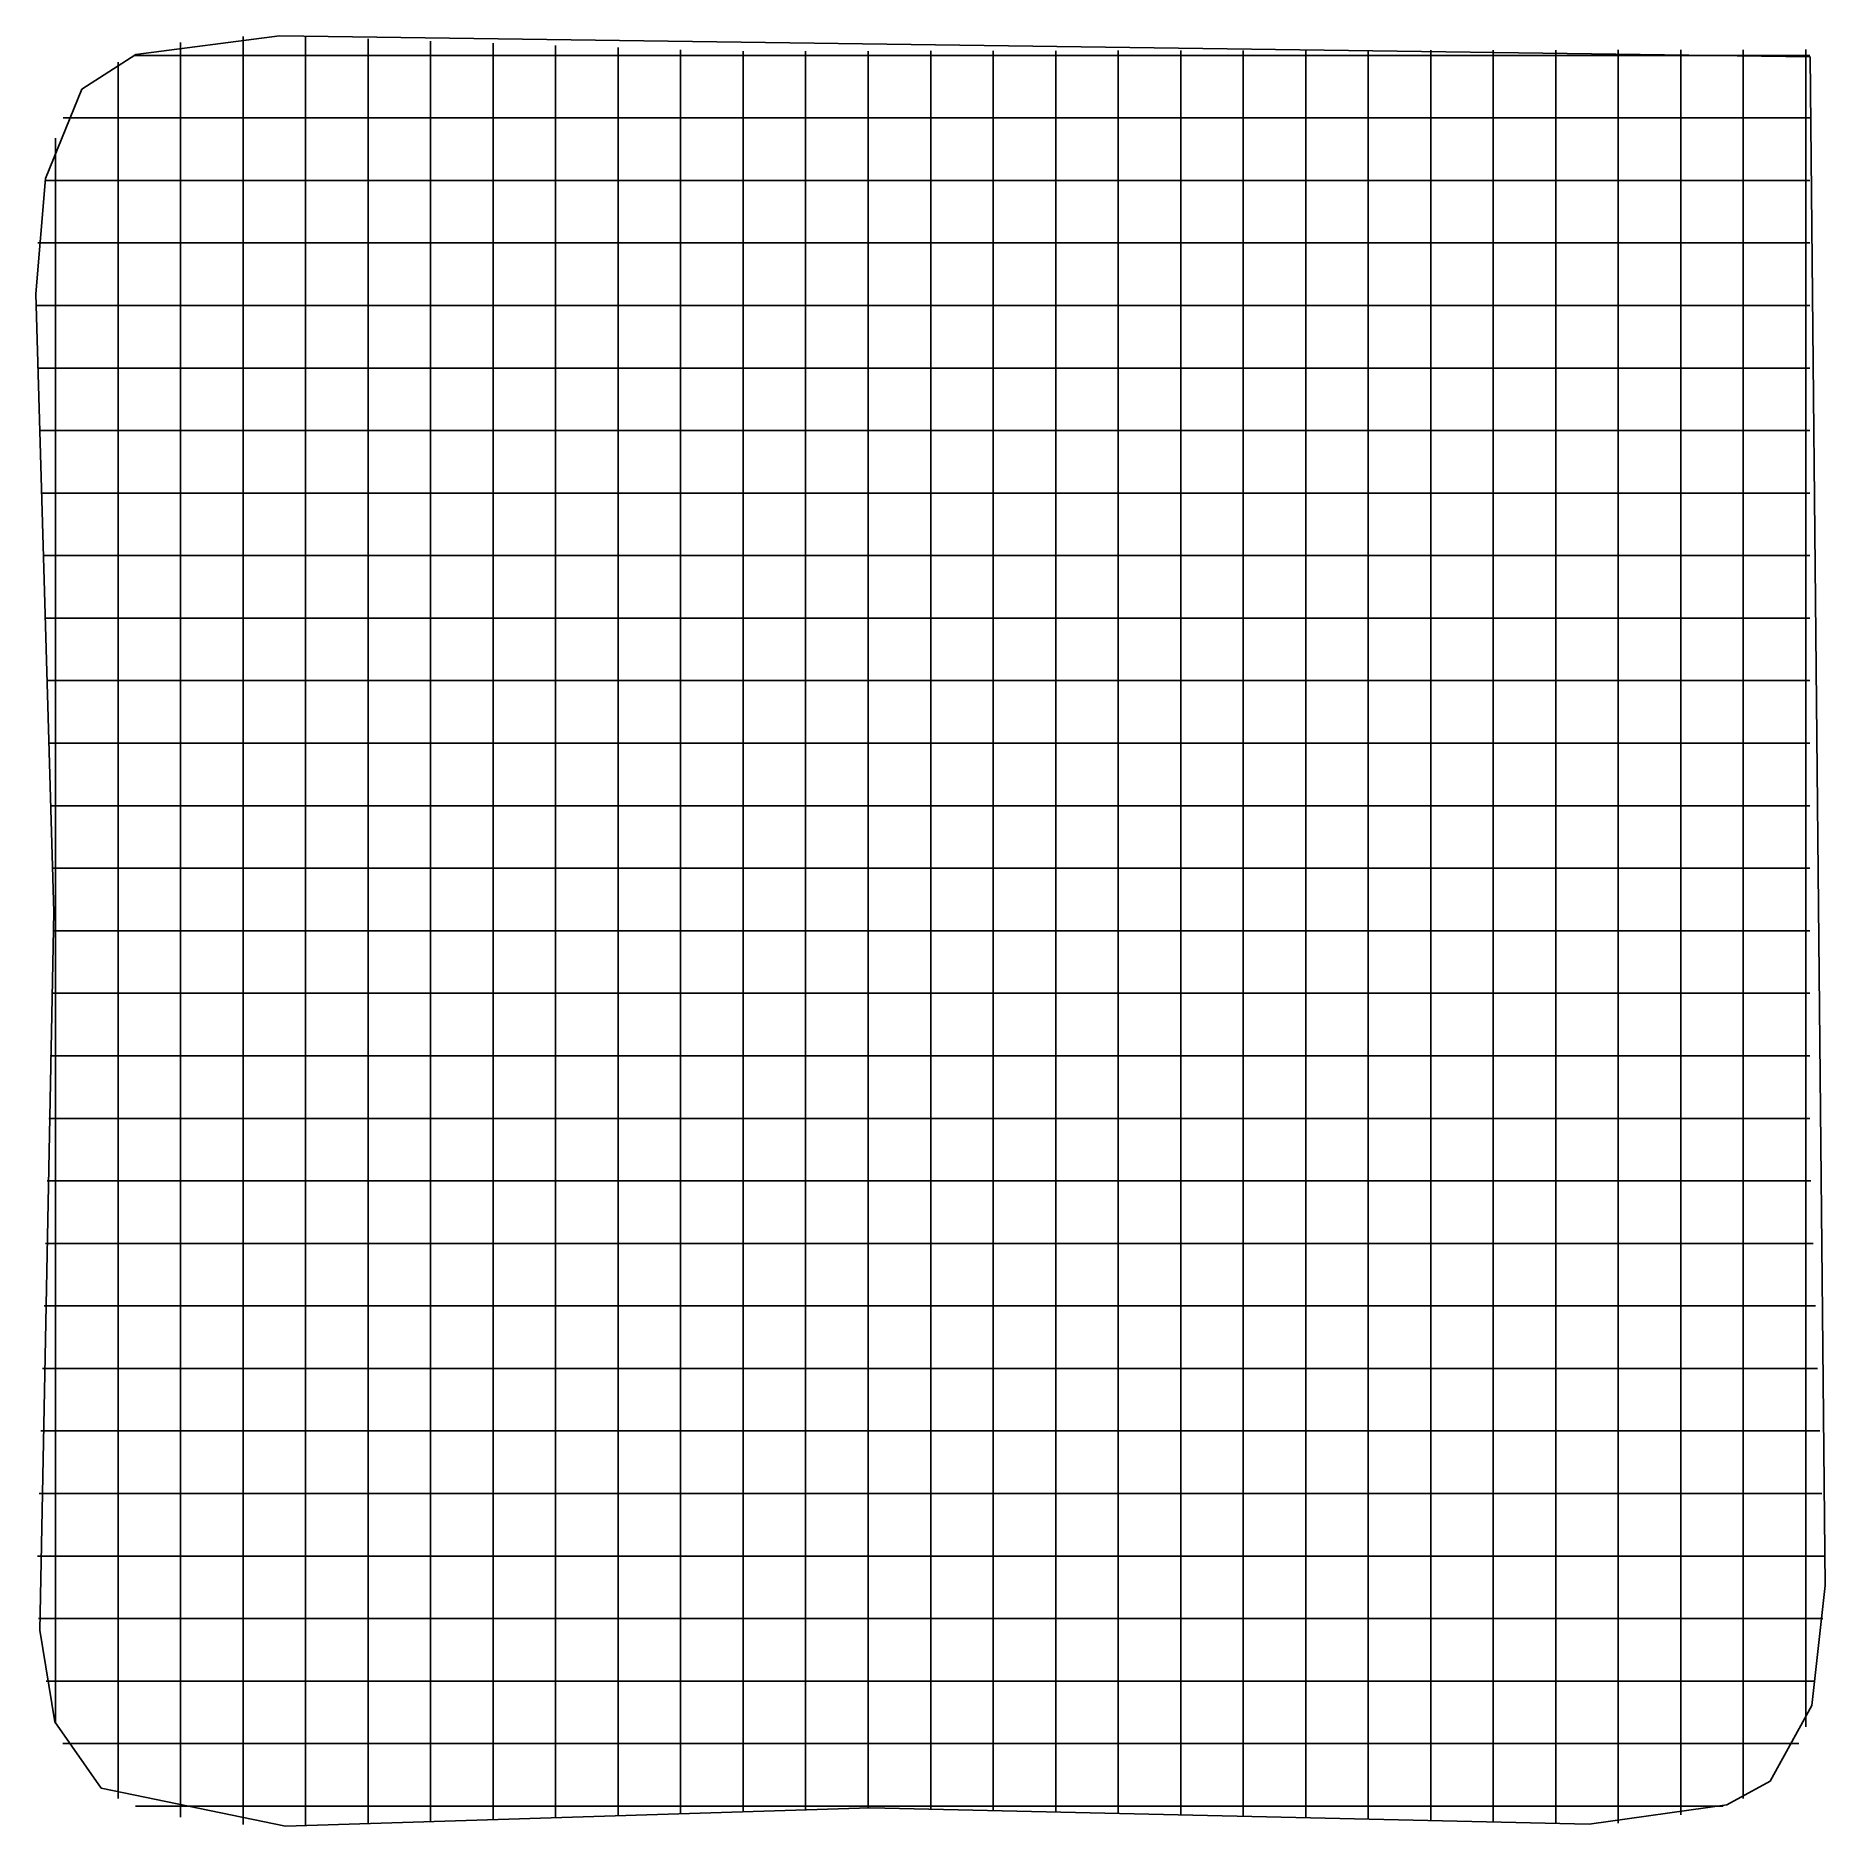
# Model space of a CAD drawing. Extents: x 0.4 to 14.7, y 0.4 to 14.7.
import ezdxf

# ---------------------------------------------------------------- set-up
doc = ezdxf.new("R2010")
doc.units = 0

msp = doc.modelspace()

# ---------------------------------------------------------------- linework, layer by layer
for p, q in [((2.38551, 14.748767), (1.236774, 14.599294)), ((2.38551, 14.748767), (1.236774, 14.599294)), ((14.62622, 14.58033), (2.38551, 14.748767)), ((14.62622, 14.58033), (2.38551, 14.748767)), ((1.592849, 14.524677), (1.592849, 14.695)), ((2.092849, 14.743), (2.092849, 14.743568)), ((2.092849, 14.572677), (2.092849, 14.743)), ((2.592849, 14.571677), (2.592849, 14.742)), ((3.092849, 14.553677), (3.092849, 14.724)), ((3.592849, 14.536677), (3.592849, 14.707)), ((4.092849, 14.689432), (4.092849, 14.69)), ((4.092849, 14.51911), (4.092849, 14.689432)), ((4.592849, 14.501677), (4.592849, 14.672)), ((5.092849, 14.484677), (5.092849, 14.655)), ((5.592849, 14.466677), (5.592849, 14.637)), ((6.092849, 14.454677), (6.092849, 14.625)), ((6.592849, 14.455677), (6.592849, 14.626)), ((7.092849, 14.456677), (7.092849, 14.627)), ((7.592849, 14.457677), (7.592849, 14.628)), ((8.092849, 14.457677), (8.092849, 14.628)), ((8.592849, 14.458677), (8.592849, 14.629)), ((9.092849, 14.459677), (9.092849, 14.63)), ((9.592849, 14.459677), (9.592849, 14.63)), ((10.092849, 14.460677), (10.092849, 14.631)), ((10.592849, 14.461677), (10.592849, 14.632)), ((11.092849, 14.462677), (11.092849, 14.633)), ((11.592849, 14.462677), (11.592849, 14.633)), ((12.092849, 14.463677), (12.092849, 14.634)), ((12.592849, 14.464677), (12.592849, 14.635)), ((13.092849, 14.635432), (13.092849, 14.636)), ((13.092849, 14.465677), (13.092849, 14.635432)), ((13.592849, 14.465677), (13.592849, 14.636)), ((14.092849, 14.466677), (14.092849, 14.637)), ((14.592849, 14.467677), (14.592849, 14.638)), ((1.236774, 14.599294), (0.803769, 14.321064)), ((1.236774, 14.599294), (0.803769, 14.321064)), ((1.092849, 14.536432), (1.092849, 14.537)), ((1.092849, 14.36611), (1.092849, 14.536432)), ((1.221, 14.592238), (1.391323, 14.592238)), ((1.221, 14.592238), (1.391323, 14.592238)), ((1.391323, 14.592238), (1.609613, 14.592238)), ((1.592849, 13.966632), (1.592849, 14.524677)), ((1.609613, 14.592238), (1.73929, 14.592238)), ((1.73929, 14.592238), (2.590903, 14.592238)), ((2.092849, 13.968813), (2.092849, 14.572677)), ((2.590903, 14.592238), (3.23929, 14.592238)), ((2.592849, 13.964355), (2.592849, 14.571677)), ((3.092849, 13.961052), (3.092849, 14.553677)), ((3.23929, 14.592238), (3.409613, 14.592238)), ((3.409613, 14.592238), (3.53929, 14.592238)), ((3.53929, 14.592238), (4.390903, 14.592238)), ((3.592849, 13.958316), (3.592849, 14.536677)), ((4.092849, 13.954581), (4.092849, 14.51911)), ((4.390903, 14.592238), (5.03929, 14.592238)), ((4.592849, 13.951845), (4.592849, 14.501677)), ((5.03929, 14.592238), (5.209613, 14.592238)), ((5.092849, 13.94911), (5.092849, 14.484677)), ((5.209613, 14.592238), (5.33929, 14.592238)), ((5.33929, 14.592238), (5.820735, 14.592238)), ((5.592849, 13.945806), (5.592849, 14.466677)), ((5.820735, 14.592238), (5.991058, 14.592238)), ((5.991058, 14.592238), (6.639445, 14.592238)), ((6.639445, 14.592238), (7.491058, 14.592238)), ((7.491058, 14.592238), (7.620735, 14.592238)), ((7.620735, 14.592238), (7.791058, 14.592238)), ((7.791058, 14.592238), (8.439445, 14.592238)), ((8.439445, 14.592238), (9.291058, 14.592238)), ((9.291058, 14.592238), (9.420735, 14.592238)), ((9.420735, 14.592238), (9.591058, 14.592238)), ((9.591058, 14.592238), (10.239445, 14.592238)), ((10.092849, 13.935052), (10.092849, 14.460677)), ((10.239445, 14.592238), (11.091058, 14.592238)), ((10.592849, 13.930432), (10.592849, 14.461677)), ((11.091058, 14.592238), (11.220735, 14.592238)), ((11.092849, 13.925813), (11.092849, 14.462677)), ((11.220735, 14.592238), (11.391058, 14.592238)), ((11.391058, 14.592238), (12.039445, 14.592238)), ((11.592849, 13.920626), (11.592849, 14.462677)), ((12.039445, 14.592238), (12.891058, 14.592238)), ((12.092849, 13.916006), (12.092849, 14.463677)), ((12.592849, 13.911387), (12.592849, 14.464677)), ((12.891058, 14.592238), (13.020735, 14.592238)), ((13.020735, 14.592238), (13.191058, 14.592238)), ((13.092849, 13.911955), (13.092849, 14.465677)), ((13.191058, 14.592238), (13.839445, 14.592238)), ((13.592849, 13.941348), (13.592849, 14.465677)), ((13.839445, 14.592238), (14.496323, 14.592238)), ((14.092849, 13.998542), (14.092849, 14.466677)), ((14.496323, 14.592238), (14.626, 14.592238)), ((14.592849, 14.246361), (14.592849, 14.467677)), ((14.747662, 2.355836), (14.62622, 14.58033)), ((14.747662, 2.355836), (14.62622, 14.58033)), ((0.803769, 14.321064), (0.51386, 13.608341)), ((0.803769, 14.321064), (0.51386, 13.608341)), ((1.092849, 13.9412), (1.092849, 14.36611)), ((6.092849, 13.94591), (6.092849, 14.454677)), ((6.592849, 13.952961), (6.592849, 14.455677)), ((7.092849, 13.960445), (7.092849, 14.456677)), ((7.592849, 13.959284), (7.592849, 14.457677)), ((8.092849, 13.954097), (8.092849, 14.457677)), ((8.592849, 13.949477), (8.592849, 14.458677)), ((9.092849, 13.944858), (9.092849, 14.459677)), ((9.592849, 13.939671), (9.592849, 14.459677)), ((14.592849, 14.117116), (14.592849, 14.246361)), ((0.654, 14.092238), (0.824323, 14.092238)), ((0.654, 14.092238), (0.824323, 14.092238)), ((0.824323, 14.092238), (1.287703, 14.092238)), ((1.287703, 14.092238), (2.139316, 14.092238)), ((2.139316, 14.092238), (2.268994, 14.092238)), ((2.268994, 14.092238), (2.439316, 14.092238)), ((2.439316, 14.092238), (3.087703, 14.092238)), ((3.087703, 14.092238), (3.939316, 14.092238)), ((3.939316, 14.092238), (4.068994, 14.092238)), ((4.068994, 14.092238), (4.239316, 14.092238)), ((4.239316, 14.092238), (4.887703, 14.092238)), ((4.887703, 14.092238), (5.739316, 14.092238)), ((5.739316, 14.092238), (5.868994, 14.092238)), ((5.868994, 14.092238), (6.039316, 14.092238)), ((6.039316, 14.092238), (6.687703, 14.092238)), ((6.687703, 14.092238), (7.539316, 14.092238)), ((7.539316, 14.092238), (7.668994, 14.092238)), ((7.668994, 14.092238), (7.839316, 14.092238)), ((7.839316, 14.092238), (8.487703, 14.092238)), ((8.487703, 14.092238), (9.339316, 14.092238)), ((9.339316, 14.092238), (9.468994, 14.092238)), ((9.468994, 14.092238), (9.639316, 14.092238)), ((9.639316, 14.092238), (10.287703, 14.092238)), ((10.287703, 14.092238), (11.139316, 14.092238)), ((11.139316, 14.092238), (11.268994, 14.092238)), ((11.268994, 14.092238), (11.439316, 14.092238)), ((11.439316, 14.092238), (12.087703, 14.092238)), ((12.087703, 14.092238), (12.939316, 14.092238)), ((12.939316, 14.092238), (13.068994, 14.092238)), ((13.068994, 14.092238), (13.239316, 14.092238)), ((13.239316, 14.092238), (13.887703, 14.092238)), ((13.887703, 14.092238), (14.496323, 14.092238)), ((14.496323, 14.092238), (14.626, 14.092238)), ((14.592849, 13.265503), (14.592849, 14.117116)), ((0.592849, 13.896591), (0.592849, 13.929)), ((0.592849, 13.726227), (0.592849, 13.896591)), ((1.092849, 13.089587), (1.092849, 13.9412)), ((1.592849, 13.115019), (1.592849, 13.966632)), ((2.092849, 13.1172), (2.092849, 13.968813)), ((2.592849, 13.112174), (2.592849, 13.964355)), ((3.092849, 13.109439), (3.092849, 13.961052)), ((3.592849, 13.106703), (3.592849, 13.958316)), ((4.092849, 13.102968), (4.092849, 13.954581)), ((4.592849, 13.100232), (4.592849, 13.951845)), ((5.092849, 13.097497), (5.092849, 13.94911)), ((5.592849, 13.094194), (5.592849, 13.945806)), ((6.092849, 13.094297), (6.092849, 13.94591)), ((6.592849, 13.101348), (6.592849, 13.952961)), ((7.092849, 13.108832), (7.092849, 13.960445)), ((7.592849, 13.107103), (7.592849, 13.959284)), ((8.092849, 13.102484), (8.092849, 13.954097)), ((8.592849, 13.097865), (8.592849, 13.949477)), ((9.092849, 13.093245), (9.092849, 13.944858)), ((9.592849, 13.088058), (9.592849, 13.939671)), ((10.092849, 13.083439), (10.092849, 13.935052)), ((10.592849, 13.078819), (10.592849, 13.930432)), ((11.092849, 13.073632), (11.092849, 13.925813)), ((11.592849, 13.069013), (11.592849, 13.920626)), ((12.092849, 13.064394), (12.092849, 13.916006)), ((12.592849, 13.059774), (12.592849, 13.911387)), ((13.092849, 13.059774), (13.092849, 13.911955)), ((13.592849, 13.089735), (13.592849, 13.941348)), ((14.092849, 13.146929), (14.092849, 13.998542)), ((0.51386, 13.608341), (0.435338, 12.685772)), ((0.51386, 13.608341), (0.435338, 12.685772)), ((0.592849, 13.077871), (0.592849, 13.726227)), ((0.511, 13.592238), (0.681323, 13.592238)), ((0.511, 13.592238), (0.681323, 13.592238)), ((0.681323, 13.592238), (1.206516, 13.592238)), ((1.206516, 13.592238), (2.058129, 13.592238)), ((2.058129, 13.592238), (2.187806, 13.592238)), ((2.187806, 13.592238), (2.358129, 13.592238)), ((2.358129, 13.592238), (3.006516, 13.592238)), ((3.006516, 13.592238), (3.858129, 13.592238)), ((3.858129, 13.592238), (3.987806, 13.592238)), ((3.987806, 13.592238), (4.158129, 13.592238)), ((4.158129, 13.592238), (4.806516, 13.592238)), ((4.806516, 13.592238), (5.658129, 13.592238)), ((5.658129, 13.592238), (5.787806, 13.592238)), ((5.787806, 13.592238), (5.958129, 13.592238)), ((5.958129, 13.592238), (6.606516, 13.592238)), ((6.606516, 13.592238), (7.458129, 13.592238)), ((7.458129, 13.592238), (7.587806, 13.592238)), ((7.587806, 13.592238), (7.758129, 13.592238)), ((7.758129, 13.592238), (8.406516, 13.592238)), ((8.406516, 13.592238), (9.258129, 13.592238)), ((9.258129, 13.592238), (9.387806, 13.592238)), ((9.387806, 13.592238), (9.558129, 13.592238)), ((9.558129, 13.592238), (10.206516, 13.592238)), ((10.206516, 13.592238), (11.058129, 13.592238)), ((11.058129, 13.592238), (11.187806, 13.592238)), ((11.187806, 13.592238), (11.358129, 13.592238)), ((11.358129, 13.592238), (12.006516, 13.592238)), ((12.006516, 13.592238), (12.858129, 13.592238)), ((12.858129, 13.592238), (12.987806, 13.592238)), ((12.987806, 13.592238), (13.158129, 13.592238)), ((13.158129, 13.592238), (13.806516, 13.592238)), ((13.806516, 13.592238), (14.496323, 13.592238)), ((14.496323, 13.592238), (14.626, 13.592238)), ((14.592849, 12.616684), (14.592849, 13.265503)), ((0.451, 13.092238), (0.621323, 13.092238)), ((0.451, 13.092238), (0.621323, 13.092238)), ((0.592849, 12.226258), (0.592849, 13.077871)), ((0.621323, 13.092238), (1.172452, 13.092238)), ((1.092849, 12.95991), (1.092849, 13.089587)), ((1.172452, 13.092238), (2.024065, 13.092238)), ((1.592849, 12.985342), (1.592849, 13.115019)), ((2.024065, 13.092238), (2.153742, 13.092238)), ((2.092849, 12.987955), (2.092849, 13.1172)), ((2.153742, 13.092238), (2.324065, 13.092238)), ((2.324065, 13.092238), (2.972452, 13.092238)), ((2.592849, 12.982497), (2.592849, 13.112174)), ((2.972452, 13.092238), (3.824065, 13.092238)), ((3.092849, 12.979761), (3.092849, 13.109439)), ((3.592849, 12.977026), (3.592849, 13.106703)), ((3.824065, 13.092238), (3.953742, 13.092238)), ((3.953742, 13.092238), (4.124065, 13.092238)), ((4.092849, 12.973723), (4.092849, 13.102968)), ((4.124065, 13.092238), (4.772452, 13.092238)), ((4.592849, 12.970555), (4.592849, 13.100232)), ((4.772452, 13.092238), (5.624065, 13.092238)), ((5.092849, 12.967819), (5.092849, 13.097497)), ((5.592849, 12.964516), (5.592849, 13.094194)), ((5.624065, 13.092238), (5.753742, 13.092238)), ((5.753742, 13.092238), (5.924065, 13.092238)), ((5.924065, 13.092238), (6.572452, 13.092238)), ((6.092849, 12.964619), (6.092849, 13.094297)), ((6.572452, 13.092238), (7.424065, 13.092238)), ((6.592849, 12.972103), (6.592849, 13.101348)), ((7.092849, 12.979155), (7.092849, 13.108832)), ((7.424065, 13.092238), (7.553742, 13.092238)), ((7.553742, 13.092238), (7.724065, 13.092238)), ((7.592849, 12.977426), (7.592849, 13.107103)), ((7.724065, 13.092238), (8.372452, 13.092238)), ((8.092849, 12.972806), (8.092849, 13.102484)), ((8.372452, 13.092238), (9.224065, 13.092238)), ((8.592849, 12.968187), (8.592849, 13.097865)), ((9.092849, 12.963568), (9.092849, 13.093245)), ((9.224065, 13.092238), (9.353742, 13.092238)), ((9.353742, 13.092238), (9.524065, 13.092238)), ((9.524065, 13.092238), (10.172452, 13.092238)), ((9.592849, 12.958381), (9.592849, 13.088058)), ((10.092849, 12.953761), (10.092849, 13.083439)), ((10.172452, 13.092238), (11.024065, 13.092238)), ((10.592849, 12.949142), (10.592849, 13.078819)), ((11.024065, 13.092238), (11.153742, 13.092238)), ((11.092849, 12.943955), (11.092849, 13.073632)), ((11.153742, 13.092238), (11.324065, 13.092238)), ((11.324065, 13.092238), (11.972452, 13.092238)), ((11.592849, 12.939335), (11.592849, 13.069013)), ((11.972452, 13.092238), (12.824065, 13.092238)), ((12.092849, 12.934716), (12.092849, 13.064394)), ((12.592849, 12.930097), (12.592849, 13.059774)), ((12.824065, 13.092238), (12.953742, 13.092238)), ((12.953742, 13.092238), (13.124065, 13.092238)), ((13.092849, 12.930097), (13.092849, 13.059774)), ((13.124065, 13.092238), (13.772452, 13.092238)), ((13.592849, 12.960058), (13.592849, 13.089735)), ((13.772452, 13.092238), (14.496323, 13.092238)), ((14.092849, 13.017252), (14.092849, 13.146929)), ((14.496323, 13.092238), (14.626, 13.092238)), ((1.092849, 12.789587), (1.092849, 12.95991)), ((1.592849, 12.815019), (1.592849, 12.985342)), ((2.092849, 12.817632), (2.092849, 12.987955)), ((2.592849, 12.812742), (2.592849, 12.982497)), ((3.092849, 12.809439), (3.092849, 12.979761)), ((3.592849, 12.806703), (3.592849, 12.977026)), ((4.092849, 12.8034), (4.092849, 12.973723)), ((4.592849, 12.800232), (4.592849, 12.970555)), ((5.092849, 12.797497), (5.092849, 12.967819)), ((5.592849, 12.794194), (5.592849, 12.964516)), ((6.092849, 12.794297), (6.092849, 12.964619)), ((6.592849, 12.801781), (6.592849, 12.972103)), ((7.092849, 12.808832), (7.092849, 12.979155)), ((7.592849, 12.807671), (7.592849, 12.977426)), ((8.092849, 12.802484), (8.092849, 12.972806)), ((8.592849, 12.797865), (8.592849, 12.968187)), ((9.092849, 12.793245), (9.092849, 12.963568)), ((9.592849, 12.788058), (9.592849, 12.958381)), ((10.092849, 12.783439), (10.092849, 12.953761)), ((10.592849, 12.778819), (10.592849, 12.949142)), ((11.092849, 12.7742), (11.092849, 12.943955)), ((11.592849, 12.769013), (11.592849, 12.939335)), ((12.092849, 12.764394), (12.092849, 12.934716)), ((12.592849, 12.759774), (12.592849, 12.930097)), ((13.092849, 12.760342), (13.092849, 12.930097)), ((13.592849, 12.789735), (13.592849, 12.960058)), ((14.092849, 12.846929), (14.092849, 13.017252)), ((1.092849, 12.1412), (1.092849, 12.789587)), ((1.592849, 12.166632), (1.592849, 12.815019)), ((2.092849, 12.168813), (2.092849, 12.817632)), ((2.592849, 12.164355), (2.592849, 12.812742)), ((3.092849, 12.161052), (3.092849, 12.809439)), ((3.592849, 12.158316), (3.592849, 12.806703)), ((4.092849, 12.154581), (4.092849, 12.8034)), ((4.592849, 12.151845), (4.592849, 12.800232)), ((5.092849, 12.14911), (5.092849, 12.797497)), ((5.592849, 12.145806), (5.592849, 12.794194)), ((6.092849, 12.14591), (6.092849, 12.794297)), ((6.592849, 12.152961), (6.592849, 12.801781)), ((7.092849, 12.160445), (7.092849, 12.808832)), ((7.592849, 12.159284), (7.592849, 12.807671)), ((8.092849, 12.154097), (8.092849, 12.802484)), ((8.592849, 12.149477), (8.592849, 12.797865)), ((9.092849, 12.144858), (9.092849, 12.793245)), ((9.592849, 12.139671), (9.592849, 12.788058)), ((10.092849, 12.135052), (10.092849, 12.783439)), ((10.592849, 12.130432), (10.592849, 12.778819)), ((11.092849, 12.125813), (11.092849, 12.7742)), ((11.592849, 12.120626), (11.592849, 12.769013)), ((12.092849, 12.116006), (12.092849, 12.764394)), ((12.592849, 12.111387), (12.592849, 12.759774)), ((13.092849, 12.111955), (13.092849, 12.760342)), ((13.592849, 12.141348), (13.592849, 12.789735)), ((14.092849, 12.198542), (14.092849, 12.846929)), ((0.435338, 12.685772), (0.580318, 7.741668)), ((0.435338, 12.685772), (0.580318, 7.741668)), ((14.592849, 12.446361), (14.592849, 12.616684)), ((0.438, 12.592238), (0.608323, 12.592238)), ((0.438, 12.592238), (0.608323, 12.592238)), ((0.608323, 12.592238), (1.165071, 12.592238)), ((1.165071, 12.592238), (2.016684, 12.592238)), ((2.016684, 12.592238), (2.146361, 12.592238)), ((2.146361, 12.592238), (2.316684, 12.592238)), ((2.316684, 12.592238), (2.965071, 12.592238)), ((2.965071, 12.592238), (3.816684, 12.592238)), ((3.816684, 12.592238), (3.946361, 12.592238)), ((3.946361, 12.592238), (4.116684, 12.592238)), ((4.116684, 12.592238), (4.765071, 12.592238)), ((4.765071, 12.592238), (5.616684, 12.592238)), ((5.616684, 12.592238), (5.746361, 12.592238)), ((5.746361, 12.592238), (5.916684, 12.592238)), ((5.916684, 12.592238), (6.565071, 12.592238)), ((6.565071, 12.592238), (7.416684, 12.592238)), ((7.416684, 12.592238), (7.546361, 12.592238)), ((7.546361, 12.592238), (7.716684, 12.592238)), ((7.716684, 12.592238), (8.365071, 12.592238)), ((8.365071, 12.592238), (9.216684, 12.592238)), ((9.216684, 12.592238), (9.346361, 12.592238)), ((9.346361, 12.592238), (9.516684, 12.592238)), ((9.516684, 12.592238), (10.165071, 12.592238)), ((10.165071, 12.592238), (11.016684, 12.592238)), ((11.016684, 12.592238), (11.146361, 12.592238)), ((11.146361, 12.592238), (11.316684, 12.592238)), ((11.316684, 12.592238), (11.965071, 12.592238)), ((11.965071, 12.592238), (12.816684, 12.592238)), ((12.816684, 12.592238), (12.946361, 12.592238)), ((12.946361, 12.592238), (13.116684, 12.592238)), ((13.116684, 12.592238), (13.765071, 12.592238)), ((13.765071, 12.592238), (14.496323, 12.592238)), ((14.496323, 12.592238), (14.626, 12.592238)), ((14.592849, 12.317116), (14.592849, 12.446361)), ((14.592849, 11.465503), (14.592849, 12.317116)), ((0.592849, 12.096581), (0.592849, 12.226258)), ((14.092849, 11.346929), (14.092849, 12.198542)), ((0.453, 12.092238), (0.623323, 12.092238)), ((0.453, 12.092238), (0.623323, 12.092238)), ((0.592849, 11.926258), (0.592849, 12.096581)), ((0.623323, 12.092238), (1.173587, 12.092238)), ((1.092849, 11.289587), (1.092849, 12.1412)), ((1.173587, 12.092238), (2.0252, 12.092238)), ((1.592849, 11.315019), (1.592849, 12.166632)), ((2.0252, 12.092238), (2.154877, 12.092238)), ((2.092849, 11.3172), (2.092849, 12.168813)), ((2.154877, 12.092238), (2.3252, 12.092238)), ((2.3252, 12.092238), (2.973587, 12.092238)), ((2.592849, 11.312174), (2.592849, 12.164355)), ((2.973587, 12.092238), (3.8252, 12.092238)), ((3.092849, 11.309439), (3.092849, 12.161052)), ((3.592849, 11.306703), (3.592849, 12.158316)), ((3.8252, 12.092238), (3.954877, 12.092238)), ((3.954877, 12.092238), (4.1252, 12.092238)), ((4.092849, 11.302968), (4.092849, 12.154581)), ((4.1252, 12.092238), (4.773587, 12.092238)), ((4.592849, 11.300232), (4.592849, 12.151845)), ((4.773587, 12.092238), (5.6252, 12.092238)), ((5.092849, 11.297497), (5.092849, 12.14911)), ((5.592849, 11.294194), (5.592849, 12.145806)), ((5.6252, 12.092238), (5.754877, 12.092238)), ((5.754877, 12.092238), (5.9252, 12.092238)), ((5.9252, 12.092238), (6.573587, 12.092238)), ((6.092849, 11.294297), (6.092849, 12.14591)), ((6.573587, 12.092238), (7.4252, 12.092238)), ((6.592849, 11.301348), (6.592849, 12.152961)), ((7.092849, 11.308832), (7.092849, 12.160445)), ((7.4252, 12.092238), (7.554877, 12.092238)), ((7.554877, 12.092238), (7.7252, 12.092238)), ((7.592849, 11.307103), (7.592849, 12.159284)), ((7.7252, 12.092238), (8.373587, 12.092238)), ((8.092849, 11.302484), (8.092849, 12.154097)), ((8.373587, 12.092238), (9.2252, 12.092238)), ((8.592849, 11.297865), (8.592849, 12.149477)), ((9.092849, 11.293245), (9.092849, 12.144858)), ((9.2252, 12.092238), (9.354877, 12.092238)), ((9.354877, 12.092238), (9.5252, 12.092238)), ((9.5252, 12.092238), (10.173587, 12.092238)), ((9.592849, 11.288058), (9.592849, 12.139671)), ((10.092849, 11.283439), (10.092849, 12.135052)), ((10.173587, 12.092238), (11.0252, 12.092238)), ((10.592849, 11.278819), (10.592849, 12.130432)), ((11.0252, 12.092238), (11.154877, 12.092238)), ((11.092849, 11.273632), (11.092849, 12.125813)), ((11.154877, 12.092238), (11.3252, 12.092238)), ((11.3252, 12.092238), (11.973587, 12.092238)), ((11.592849, 11.269013), (11.592849, 12.120626)), ((11.973587, 12.092238), (12.8252, 12.092238)), ((12.092849, 11.264394), (12.092849, 12.116006)), ((12.592849, 11.259774), (12.592849, 12.111387)), ((12.8252, 12.092238), (12.954877, 12.092238)), ((12.954877, 12.092238), (13.1252, 12.092238)), ((13.092849, 11.259774), (13.092849, 12.111955)), ((13.1252, 12.092238), (13.773587, 12.092238)), ((13.592849, 11.289735), (13.592849, 12.141348)), ((13.773587, 12.092238), (14.496323, 12.092238)), ((14.496323, 12.092238), (14.626, 12.092238)), ((0.592849, 11.277871), (0.592849, 11.926258)), ((0.468, 11.592238), (0.638323, 11.592238)), ((0.468, 11.592238), (0.638323, 11.592238)), ((0.638323, 11.592238), (1.182103, 11.592238)), ((1.182103, 11.592238), (2.033716, 11.592238)), ((2.033716, 11.592238), (2.163394, 11.592238)), ((2.163394, 11.592238), (2.333716, 11.592238)), ((2.333716, 11.592238), (2.982103, 11.592238)), ((2.982103, 11.592238), (3.833716, 11.592238)), ((3.833716, 11.592238), (3.963394, 11.592238)), ((3.963394, 11.592238), (4.133716, 11.592238)), ((4.133716, 11.592238), (4.782103, 11.592238)), ((4.782103, 11.592238), (5.633716, 11.592238)), ((5.633716, 11.592238), (5.763394, 11.592238)), ((5.763394, 11.592238), (5.933716, 11.592238)), ((5.933716, 11.592238), (6.582103, 11.592238)), ((6.582103, 11.592238), (7.433716, 11.592238)), ((7.433716, 11.592238), (7.563394, 11.592238)), ((7.563394, 11.592238), (7.733716, 11.592238)), ((7.733716, 11.592238), (8.382103, 11.592238)), ((8.382103, 11.592238), (9.233716, 11.592238)), ((9.233716, 11.592238), (9.363394, 11.592238)), ((9.363394, 11.592238), (9.533716, 11.592238)), ((9.533716, 11.592238), (10.182103, 11.592238)), ((10.182103, 11.592238), (11.033716, 11.592238)), ((11.033716, 11.592238), (11.163394, 11.592238)), ((11.163394, 11.592238), (11.333716, 11.592238)), ((11.333716, 11.592238), (11.982103, 11.592238)), ((11.982103, 11.592238), (12.833716, 11.592238)), ((12.833716, 11.592238), (12.963394, 11.592238)), ((12.963394, 11.592238), (13.133716, 11.592238)), ((13.133716, 11.592238), (13.782103, 11.592238)), ((13.782103, 11.592238), (14.496323, 11.592238)), ((14.496323, 11.592238), (14.626, 11.592238)), ((14.592849, 10.816684), (14.592849, 11.465503)), ((1.592849, 11.185342), (1.592849, 11.315019)), ((2.092849, 11.187955), (2.092849, 11.3172)), ((2.592849, 11.182497), (2.592849, 11.312174)), ((14.092849, 11.217252), (14.092849, 11.346929)), ((0.592849, 10.426258), (0.592849, 11.277871)), ((1.092849, 11.15991), (1.092849, 11.289587)), ((1.592849, 11.015019), (1.592849, 11.185342)), ((2.092849, 11.017632), (2.092849, 11.187955)), ((2.592849, 11.012742), (2.592849, 11.182497)), ((3.092849, 11.179761), (3.092849, 11.309439)), ((3.092849, 11.009439), (3.092849, 11.179761)), ((3.592849, 11.177026), (3.592849, 11.306703)), ((3.592849, 11.006703), (3.592849, 11.177026)), ((4.092849, 11.173723), (4.092849, 11.302968)), ((4.092849, 11.0034), (4.092849, 11.173723)), ((4.592849, 11.170555), (4.592849, 11.300232)), ((4.592849, 11.000232), (4.592849, 11.170555)), ((5.092849, 11.167819), (5.092849, 11.297497)), ((5.092849, 10.997497), (5.092849, 11.167819)), ((5.592849, 11.164516), (5.592849, 11.294194)), ((6.092849, 11.164619), (6.092849, 11.294297)), ((6.592849, 11.172103), (6.592849, 11.301348)), ((6.592849, 11.001781), (6.592849, 11.172103)), ((7.092849, 11.179155), (7.092849, 11.308832)), ((7.092849, 11.008832), (7.092849, 11.179155)), ((7.592849, 11.177426), (7.592849, 11.307103)), ((7.592849, 11.007671), (7.592849, 11.177426)), ((8.092849, 11.172806), (8.092849, 11.302484)), ((8.092849, 11.002484), (8.092849, 11.172806)), ((8.592849, 11.168187), (8.592849, 11.297865)), ((8.592849, 10.997865), (8.592849, 11.168187)), ((9.092849, 11.163568), (9.092849, 11.293245)), ((9.592849, 11.158381), (9.592849, 11.288058)), ((10.092849, 11.153761), (10.092849, 11.283439)), ((10.592849, 11.149142), (10.592849, 11.278819)), ((11.092849, 11.143955), (11.092849, 11.273632)), ((11.592849, 11.139335), (11.592849, 11.269013)), ((12.092849, 11.134716), (12.092849, 11.264394)), ((12.592849, 11.130097), (12.592849, 11.259774)), ((13.092849, 11.130097), (13.092849, 11.259774)), ((13.592849, 11.160058), (13.592849, 11.289735)), ((14.092849, 11.046929), (14.092849, 11.217252)), ((0.484, 11.092238), (0.654323, 11.092238)), ((0.484, 11.092238), (0.654323, 11.092238)), ((0.654323, 11.092238), (1.191187, 11.092238)), ((1.092849, 10.989587), (1.092849, 11.15991)), ((1.191187, 11.092238), (2.0428, 11.092238)), ((2.0428, 11.092238), (2.172477, 11.092238)), ((2.172477, 11.092238), (2.3428, 11.092238)), ((2.3428, 11.092238), (2.991187, 11.092238)), ((2.991187, 11.092238), (3.8428, 11.092238)), ((3.8428, 11.092238), (3.972477, 11.092238)), ((3.972477, 11.092238), (4.1428, 11.092238)), ((4.1428, 11.092238), (4.791187, 11.092238)), ((4.791187, 11.092238), (5.6428, 11.092238)), ((5.592849, 10.994194), (5.592849, 11.164516)), ((5.6428, 11.092238), (5.772477, 11.092238)), ((5.772477, 11.092238), (5.9428, 11.092238)), ((5.9428, 11.092238), (6.591187, 11.092238)), ((6.092849, 10.994297), (6.092849, 11.164619)), ((6.591187, 11.092238), (7.4428, 11.092238)), ((7.4428, 11.092238), (7.572477, 11.092238)), ((7.572477, 11.092238), (7.7428, 11.092238)), ((7.7428, 11.092238), (8.391187, 11.092238)), ((8.391187, 11.092238), (9.2428, 11.092238)), ((9.092849, 10.993245), (9.092849, 11.163568)), ((9.2428, 11.092238), (9.372477, 11.092238)), ((9.372477, 11.092238), (9.5428, 11.092238)), ((9.5428, 11.092238), (10.191187, 11.092238)), ((9.592849, 10.988058), (9.592849, 11.158381)), ((10.092849, 10.983439), (10.092849, 11.153761)), ((10.191187, 11.092238), (11.0428, 11.092238)), ((10.592849, 10.978819), (10.592849, 11.149142)), ((11.0428, 11.092238), (11.172477, 11.092238)), ((11.092849, 10.9742), (11.092849, 11.143955)), ((11.172477, 11.092238), (11.3428, 11.092238)), ((11.3428, 11.092238), (11.991187, 11.092238)), ((11.592849, 10.969013), (11.592849, 11.139335)), ((11.991187, 11.092238), (12.8428, 11.092238)), ((12.092849, 10.964394), (12.092849, 11.134716)), ((12.592849, 10.959774), (12.592849, 11.130097)), ((12.8428, 11.092238), (12.972477, 11.092238)), ((12.972477, 11.092238), (13.1428, 11.092238)), ((13.092849, 10.960342), (13.092849, 11.130097)), ((13.1428, 11.092238), (13.791187, 11.092238)), ((13.592849, 10.989735), (13.592849, 11.160058)), ((13.791187, 11.092238), (14.496323, 11.092238)), ((14.092849, 10.398542), (14.092849, 11.046929)), ((14.496323, 11.092238), (14.626, 11.092238)), ((1.092849, 10.3412), (1.092849, 10.989587)), ((1.592849, 10.366632), (1.592849, 11.015019)), ((2.092849, 10.368813), (2.092849, 11.017632)), ((2.592849, 10.364355), (2.592849, 11.012742)), ((3.092849, 10.361052), (3.092849, 11.009439)), ((3.592849, 10.358316), (3.592849, 11.006703)), ((4.092849, 10.354581), (4.092849, 11.0034)), ((4.592849, 10.351845), (4.592849, 11.000232)), ((5.092849, 10.34911), (5.092849, 10.997497)), ((5.592849, 10.345806), (5.592849, 10.994194)), ((6.092849, 10.34591), (6.092849, 10.994297)), ((6.592849, 10.352961), (6.592849, 11.001781)), ((7.092849, 10.360445), (7.092849, 11.008832)), ((7.592849, 10.359284), (7.592849, 11.007671)), ((8.092849, 10.354097), (8.092849, 11.002484)), ((8.592849, 10.349477), (8.592849, 10.997865)), ((9.092849, 10.344858), (9.092849, 10.993245)), ((9.592849, 10.339671), (9.592849, 10.988058)), ((10.092849, 10.335052), (10.092849, 10.983439)), ((10.592849, 10.330432), (10.592849, 10.978819)), ((11.092849, 10.325813), (11.092849, 10.9742)), ((11.592849, 10.320626), (11.592849, 10.969013)), ((12.092849, 10.316006), (12.092849, 10.964394)), ((12.592849, 10.311387), (12.592849, 10.959774)), ((13.092849, 10.311955), (13.092849, 10.960342)), ((13.592849, 10.341348), (13.592849, 10.989735)), ((14.592849, 10.646361), (14.592849, 10.816684)), ((14.592849, 10.517116), (14.592849, 10.646361)), ((0.499, 10.592238), (0.669323, 10.592238)), ((0.499, 10.592238), (0.669323, 10.592238)), ((0.669323, 10.592238), (1.199703, 10.592238)), ((1.199703, 10.592238), (2.051316, 10.592238)), ((2.051316, 10.592238), (2.180994, 10.592238)), ((2.180994, 10.592238), (2.351316, 10.592238)), ((2.351316, 10.592238), (2.999703, 10.592238)), ((2.999703, 10.592238), (3.851316, 10.592238)), ((3.851316, 10.592238), (3.980994, 10.592238)), ((3.980994, 10.592238), (4.151316, 10.592238)), ((4.151316, 10.592238), (4.799703, 10.592238)), ((4.799703, 10.592238), (5.651316, 10.592238)), ((5.651316, 10.592238), (5.780994, 10.592238)), ((5.780994, 10.592238), (5.951316, 10.592238)), ((5.951316, 10.592238), (6.599703, 10.592238)), ((6.599703, 10.592238), (7.451316, 10.592238)), ((7.451316, 10.592238), (7.580994, 10.592238)), ((7.580994, 10.592238), (7.751316, 10.592238)), ((7.751316, 10.592238), (8.399703, 10.592238)), ((8.399703, 10.592238), (9.251316, 10.592238)), ((9.251316, 10.592238), (9.380994, 10.592238)), ((9.380994, 10.592238), (9.551316, 10.592238)), ((9.551316, 10.592238), (10.199703, 10.592238)), ((10.199703, 10.592238), (11.051316, 10.592238)), ((11.051316, 10.592238), (11.180994, 10.592238)), ((11.180994, 10.592238), (11.351316, 10.592238)), ((11.351316, 10.592238), (11.999703, 10.592238)), ((11.999703, 10.592238), (12.851316, 10.592238)), ((12.851316, 10.592238), (12.980994, 10.592238)), ((12.980994, 10.592238), (13.151316, 10.592238)), ((13.151316, 10.592238), (13.799703, 10.592238)), ((13.799703, 10.592238), (14.496323, 10.592238)), ((14.496323, 10.592238), (14.626, 10.592238)), ((14.592849, 9.665503), (14.592849, 10.517116)), ((0.592849, 10.296581), (0.592849, 10.426258)), ((1.092849, 9.489587), (1.092849, 10.3412)), ((1.592849, 9.515019), (1.592849, 10.366632)), ((2.092849, 9.5172), (2.092849, 10.368813)), ((2.592849, 9.512174), (2.592849, 10.364355)), ((3.092849, 9.509439), (3.092849, 10.361052)), ((3.592849, 9.506703), (3.592849, 10.358316)), ((4.092849, 9.502968), (4.092849, 10.354581)), ((4.592849, 9.500232), (4.592849, 10.351845)), ((5.092849, 9.497497), (5.092849, 10.34911)), ((5.592849, 9.494194), (5.592849, 10.345806)), ((6.092849, 9.494297), (6.092849, 10.34591)), ((6.592849, 9.501348), (6.592849, 10.352961)), ((7.092849, 9.508832), (7.092849, 10.360445)), ((7.592849, 9.507103), (7.592849, 10.359284)), ((8.092849, 9.502484), (8.092849, 10.354097)), ((8.592849, 9.497865), (8.592849, 10.349477)), ((9.092849, 9.493245), (9.092849, 10.344858)), ((9.592849, 9.488058), (9.592849, 10.339671)), ((10.092849, 9.483439), (10.092849, 10.335052)), ((10.592849, 9.478819), (10.592849, 10.330432)), ((11.092849, 9.473632), (11.092849, 10.325813)), ((11.592849, 9.469013), (11.592849, 10.320626)), ((12.092849, 9.464394), (12.092849, 10.316006)), ((12.592849, 9.459774), (12.592849, 10.311387)), ((13.092849, 9.459774), (13.092849, 10.311955)), ((13.592849, 9.489735), (13.592849, 10.341348)), ((14.092849, 9.546929), (14.092849, 10.398542)), ((0.592849, 10.126258), (0.592849, 10.296581)), ((0.514, 10.092238), (0.684323, 10.092238)), ((0.514, 10.092238), (0.684323, 10.092238)), ((0.592849, 9.477871), (0.592849, 10.126258)), ((0.684323, 10.092238), (1.208219, 10.092238)), ((1.208219, 10.092238), (2.059832, 10.092238)), ((2.059832, 10.092238), (2.18951, 10.092238)), ((2.18951, 10.092238), (2.359832, 10.092238)), ((2.359832, 10.092238), (3.008219, 10.092238)), ((3.008219, 10.092238), (3.859832, 10.092238)), ((3.859832, 10.092238), (3.98951, 10.092238)), ((3.98951, 10.092238), (4.159832, 10.092238)), ((4.159832, 10.092238), (4.808219, 10.092238)), ((4.808219, 10.092238), (5.659832, 10.092238)), ((5.659832, 10.092238), (5.78951, 10.092238)), ((5.78951, 10.092238), (5.959832, 10.092238)), ((5.959832, 10.092238), (6.608219, 10.092238)), ((6.608219, 10.092238), (7.459832, 10.092238)), ((7.459832, 10.092238), (7.58951, 10.092238)), ((7.58951, 10.092238), (7.759832, 10.092238)), ((7.759832, 10.092238), (8.408219, 10.092238)), ((8.408219, 10.092238), (9.259832, 10.092238)), ((9.259832, 10.092238), (9.38951, 10.092238)), ((9.38951, 10.092238), (9.559832, 10.092238)), ((9.559832, 10.092238), (10.208219, 10.092238)), ((10.208219, 10.092238), (11.059832, 10.092238)), ((11.059832, 10.092238), (11.18951, 10.092238)), ((11.18951, 10.092238), (11.359832, 10.092238)), ((11.359832, 10.092238), (12.008219, 10.092238)), ((12.008219, 10.092238), (12.859832, 10.092238)), ((12.859832, 10.092238), (12.98951, 10.092238)), ((12.98951, 10.092238), (13.159832, 10.092238)), ((13.159832, 10.092238), (13.808219, 10.092238)), ((13.808219, 10.092238), (14.496323, 10.092238)), ((14.496323, 10.092238), (14.626, 10.092238)), ((0.529, 9.592238), (0.699323, 9.592238)), ((0.529, 9.592238), (0.699323, 9.592238)), ((0.699323, 9.592238), (1.216735, 9.592238)), ((1.216735, 9.592238), (2.068916, 9.592238)), ((2.068916, 9.592238), (2.198594, 9.592238)), ((2.198594, 9.592238), (2.368348, 9.592238)), ((2.368348, 9.592238), (3.016735, 9.592238)), ((3.016735, 9.592238), (3.868916, 9.592238)), ((3.868916, 9.592238), (3.998594, 9.592238)), ((3.998594, 9.592238), (4.168348, 9.592238)), ((4.168348, 9.592238), (4.816735, 9.592238)), ((4.816735, 9.592238), (5.668916, 9.592238)), ((5.668916, 9.592238), (5.798594, 9.592238)), ((5.798594, 9.592238), (5.968348, 9.592238)), ((5.968348, 9.592238), (6.616735, 9.592238)), ((6.616735, 9.592238), (7.468916, 9.592238)), ((7.468916, 9.592238), (7.598594, 9.592238)), ((7.598594, 9.592238), (7.768348, 9.592238)), ((7.768348, 9.592238), (8.416735, 9.592238)), ((8.416735, 9.592238), (9.268916, 9.592238)), ((9.268916, 9.592238), (9.398594, 9.592238)), ((9.398594, 9.592238), (9.568348, 9.592238)), ((9.568348, 9.592238), (10.216735, 9.592238)), ((10.216735, 9.592238), (11.068916, 9.592238)), ((11.068916, 9.592238), (11.198594, 9.592238)), ((11.198594, 9.592238), (11.368348, 9.592238)), ((11.368348, 9.592238), (12.016735, 9.592238)), ((12.016735, 9.592238), (12.868916, 9.592238)), ((12.868916, 9.592238), (12.998594, 9.592238)), ((12.998594, 9.592238), (13.168348, 9.592238)), ((13.168348, 9.592238), (13.816735, 9.592238)), ((13.816735, 9.592238), (14.496323, 9.592238)), ((14.496323, 9.592238), (14.626, 9.592238)), ((14.592849, 9.016684), (14.592849, 9.665503)), ((0.592849, 8.626258), (0.592849, 9.477871)), ((1.092849, 9.35991), (1.092849, 9.489587)), ((1.592849, 9.385342), (1.592849, 9.515019)), ((2.092849, 9.387955), (2.092849, 9.5172)), ((2.592849, 9.382497), (2.592849, 9.512174)), ((3.092849, 9.379761), (3.092849, 9.509439)), ((3.592849, 9.377026), (3.592849, 9.506703)), ((4.092849, 9.373723), (4.092849, 9.502968)), ((4.592849, 9.370555), (4.592849, 9.500232)), ((5.092849, 9.367819), (5.092849, 9.497497)), ((5.592849, 9.364516), (5.592849, 9.494194)), ((6.092849, 9.364619), (6.092849, 9.494297)), ((6.592849, 9.372103), (6.592849, 9.501348)), ((7.092849, 9.379155), (7.092849, 9.508832)), ((7.592849, 9.377426), (7.592849, 9.507103)), ((8.092849, 9.372806), (8.092849, 9.502484)), ((8.592849, 9.368187), (8.592849, 9.497865)), ((9.092849, 9.363568), (9.092849, 9.493245)), ((9.592849, 9.358381), (9.592849, 9.488058)), ((10.092849, 9.353761), (10.092849, 9.483439)), ((10.592849, 9.349142), (10.592849, 9.478819)), ((11.092849, 9.343955), (11.092849, 9.473632)), ((11.592849, 9.339335), (11.592849, 9.469013)), ((12.092849, 9.334716), (12.092849, 9.464394)), ((12.592849, 9.330097), (12.592849, 9.459774)), ((13.092849, 9.330097), (13.092849, 9.459774)), ((13.592849, 9.360058), (13.592849, 9.489735)), ((14.092849, 9.417252), (14.092849, 9.546929)), ((1.092849, 9.189587), (1.092849, 9.35991)), ((1.592849, 9.215019), (1.592849, 9.385342)), ((2.092849, 9.217632), (2.092849, 9.387955)), ((2.592849, 9.212742), (2.592849, 9.382497)), ((3.092849, 9.209439), (3.092849, 9.379761)), ((3.592849, 9.206703), (3.592849, 9.377026)), ((4.092849, 9.2034), (4.092849, 9.373723)), ((4.592849, 9.200232), (4.592849, 9.370555)), ((5.092849, 9.197497), (5.092849, 9.367819)), ((5.592849, 9.194194), (5.592849, 9.364516)), ((6.092849, 9.194297), (6.092849, 9.364619)), ((6.592849, 9.201781), (6.592849, 9.372103)), ((7.092849, 9.208832), (7.092849, 9.379155)), ((7.592849, 9.207671), (7.592849, 9.377426)), ((8.092849, 9.202484), (8.092849, 9.372806)), ((8.592849, 9.197865), (8.592849, 9.368187)), ((9.092849, 9.193245), (9.092849, 9.363568)), ((9.592849, 9.188058), (9.592849, 9.358381)), ((10.092849, 9.183439), (10.092849, 9.353761)), ((10.592849, 9.178819), (10.592849, 9.349142)), ((11.092849, 9.1742), (11.092849, 9.343955)), ((11.592849, 9.169013), (11.592849, 9.339335)), ((12.092849, 9.164394), (12.092849, 9.334716)), ((12.592849, 9.159774), (12.592849, 9.330097)), ((13.092849, 9.160342), (13.092849, 9.330097)), ((13.592849, 9.189735), (13.592849, 9.360058)), ((14.092849, 9.246929), (14.092849, 9.417252)), ((1.092849, 8.5412), (1.092849, 9.189587)), ((1.592849, 8.566632), (1.592849, 9.215019)), ((2.092849, 8.568813), (2.092849, 9.217632)), ((2.592849, 8.564355), (2.592849, 9.212742)), ((3.092849, 8.561052), (3.092849, 9.209439)), ((3.592849, 8.558316), (3.592849, 9.206703)), ((4.092849, 8.554581), (4.092849, 9.2034)), ((4.592849, 8.551845), (4.592849, 9.200232)), ((5.092849, 8.54911), (5.092849, 9.197497)), ((5.592849, 8.545806), (5.592849, 9.194194)), ((6.092849, 8.54591), (6.092849, 9.194297)), ((6.592849, 8.552961), (6.592849, 9.201781)), ((7.092849, 8.560445), (7.092849, 9.208832)), ((7.592849, 8.559284), (7.592849, 9.207671)), ((8.092849, 8.554097), (8.092849, 9.202484)), ((8.592849, 8.549477), (8.592849, 9.197865)), ((9.092849, 8.544858), (9.092849, 9.193245)), ((9.592849, 8.539671), (9.592849, 9.188058)), ((10.092849, 8.535052), (10.092849, 9.183439)), ((10.592849, 8.530432), (10.592849, 9.178819)), ((11.092849, 8.525813), (11.092849, 9.1742)), ((11.592849, 8.520626), (11.592849, 9.169013)), ((12.092849, 8.516006), (12.092849, 9.164394)), ((13.592849, 8.541348), (13.592849, 9.189735)), ((14.092849, 8.598542), (14.092849, 9.246929)), ((0.545, 9.092238), (0.715323, 9.092238)), ((0.545, 9.092238), (0.715323, 9.092238)), ((0.715323, 9.092238), (1.225819, 9.092238)), ((1.225819, 9.092238), (2.077432, 9.092238)), ((2.077432, 9.092238), (2.20711, 9.092238)), ((2.20711, 9.092238), (2.377432, 9.092238)), ((2.377432, 9.092238), (3.025819, 9.092238)), ((3.025819, 9.092238), (3.877432, 9.092238)), ((3.877432, 9.092238), (4.00711, 9.092238)), ((4.00711, 9.092238), (4.177432, 9.092238)), ((4.177432, 9.092238), (4.825819, 9.092238)), ((4.825819, 9.092238), (5.677432, 9.092238)), ((5.677432, 9.092238), (5.80711, 9.092238)), ((5.80711, 9.092238), (5.977432, 9.092238)), ((5.977432, 9.092238), (6.625819, 9.092238)), ((6.625819, 9.092238), (7.477432, 9.092238)), ((7.477432, 9.092238), (7.60711, 9.092238)), ((7.60711, 9.092238), (7.777432, 9.092238)), ((7.777432, 9.092238), (8.425819, 9.092238)), ((8.425819, 9.092238), (9.277432, 9.092238)), ((9.277432, 9.092238), (9.40711, 9.092238)), ((9.40711, 9.092238), (9.577432, 9.092238)), ((9.577432, 9.092238), (10.225819, 9.092238)), ((10.225819, 9.092238), (11.077432, 9.092238)), ((11.077432, 9.092238), (11.20711, 9.092238)), ((11.20711, 9.092238), (11.377432, 9.092238)), ((11.377432, 9.092238), (12.025819, 9.092238)), ((12.025819, 9.092238), (12.877432, 9.092238)), ((12.592849, 8.511387), (12.592849, 9.159774)), ((12.877432, 9.092238), (13.00711, 9.092238)), ((13.00711, 9.092238), (13.177432, 9.092238)), ((13.092849, 8.511955), (13.092849, 9.160342)), ((13.177432, 9.092238), (13.825819, 9.092238)), ((13.825819, 9.092238), (14.496323, 9.092238)), ((14.496323, 9.092238), (14.626, 9.092238)), ((14.592849, 8.846361), (14.592849, 9.016684)), ((14.592849, 8.717116), (14.592849, 8.846361)), ((0.56, 8.592238), (0.730323, 8.592238)), ((0.56, 8.592238), (0.730323, 8.592238)), ((0.592849, 8.496581), (0.592849, 8.626258)), ((0.730323, 8.592238), (1.234335, 8.592238)), ((1.234335, 8.592238), (2.085948, 8.592238)), ((2.085948, 8.592238), (2.215626, 8.592238)), ((2.215626, 8.592238), (2.385948, 8.592238)), ((2.385948, 8.592238), (3.034335, 8.592238)), ((3.034335, 8.592238), (3.885948, 8.592238)), ((3.885948, 8.592238), (4.015626, 8.592238)), ((4.015626, 8.592238), (4.185948, 8.592238)), ((4.185948, 8.592238), (4.834335, 8.592238)), ((4.834335, 8.592238), (5.685948, 8.592238)), ((5.685948, 8.592238), (5.815626, 8.592238)), ((5.815626, 8.592238), (5.985948, 8.592238)), ((5.985948, 8.592238), (6.634335, 8.592238)), ((6.634335, 8.592238), (7.485948, 8.592238)), ((7.485948, 8.592238), (7.615626, 8.592238)), ((7.615626, 8.592238), (7.785948, 8.592238)), ((7.785948, 8.592238), (8.434335, 8.592238)), ((8.434335, 8.592238), (9.285948, 8.592238)), ((9.285948, 8.592238), (9.415626, 8.592238)), ((9.415626, 8.592238), (9.585948, 8.592238)), ((9.585948, 8.592238), (10.234335, 8.592238)), ((10.234335, 8.592238), (11.085948, 8.592238)), ((11.085948, 8.592238), (11.215626, 8.592238)), ((11.215626, 8.592238), (11.385948, 8.592238)), ((11.385948, 8.592238), (12.034335, 8.592238)), ((12.034335, 8.592238), (12.885948, 8.592238)), ((12.885948, 8.592238), (13.015626, 8.592238)), ((13.015626, 8.592238), (13.185948, 8.592238)), ((13.185948, 8.592238), (13.834335, 8.592238)), ((13.834335, 8.592238), (14.496323, 8.592238)), ((14.092849, 7.746929), (14.092849, 8.598542)), ((14.496323, 8.592238), (14.626, 8.592238)), ((14.592849, 7.865503), (14.592849, 8.717116)), ((0.592849, 8.326258), (0.592849, 8.496581)), ((1.092849, 7.689587), (1.092849, 8.5412)), ((1.592849, 7.715019), (1.592849, 8.566632)), ((2.092849, 7.7172), (2.092849, 8.568813)), ((2.592849, 7.712174), (2.592849, 8.564355)), ((3.092849, 7.709439), (3.092849, 8.561052)), ((3.592849, 7.706703), (3.592849, 8.558316)), ((4.092849, 7.702968), (4.092849, 8.554581)), ((4.592849, 7.700232), (4.592849, 8.551845)), ((5.092849, 7.697497), (5.092849, 8.54911)), ((5.592849, 7.694194), (5.592849, 8.545806)), ((6.092849, 7.694297), (6.092849, 8.54591)), ((6.592849, 7.701348), (6.592849, 8.552961)), ((7.092849, 7.708832), (7.092849, 8.560445)), ((7.592849, 7.707103), (7.592849, 8.559284)), ((8.092849, 7.702484), (8.092849, 8.554097)), ((8.592849, 7.697865), (8.592849, 8.549477)), ((9.092849, 7.693245), (9.092849, 8.544858)), ((9.592849, 7.688058), (9.592849, 8.539671)), ((10.092849, 7.683439), (10.092849, 8.535052)), ((10.592849, 7.678819), (10.592849, 8.530432)), ((11.092849, 7.673632), (11.092849, 8.525813)), ((11.592849, 7.669013), (11.592849, 8.520626)), ((12.092849, 7.664394), (12.092849, 8.516006)), ((12.592849, 7.659774), (12.592849, 8.511387)), ((13.092849, 7.659774), (13.092849, 8.511955)), ((13.592849, 7.689735), (13.592849, 8.541348)), ((0.592849, 7.677871), (0.592849, 8.326258)), ((0.575, 8.092238), (0.745323, 8.092238)), ((0.575, 8.092238), (0.745323, 8.092238)), ((0.745323, 8.092238), (1.242852, 8.092238)), ((1.242852, 8.092238), (2.095032, 8.092238)), ((2.095032, 8.092238), (2.22471, 8.092238)), ((2.22471, 8.092238), (2.394465, 8.092238)), ((2.394465, 8.092238), (3.042852, 8.092238)), ((3.042852, 8.092238), (3.895032, 8.092238)), ((3.895032, 8.092238), (4.02471, 8.092238)), ((4.02471, 8.092238), (4.194465, 8.092238)), ((4.194465, 8.092238), (4.842852, 8.092238)), ((4.842852, 8.092238), (5.695032, 8.092238)), ((5.695032, 8.092238), (5.82471, 8.092238)), ((5.82471, 8.092238), (5.994465, 8.092238)), ((5.994465, 8.092238), (6.642852, 8.092238)), ((6.642852, 8.092238), (7.495032, 8.092238)), ((7.495032, 8.092238), (7.62471, 8.092238)), ((7.62471, 8.092238), (7.794465, 8.092238)), ((7.794465, 8.092238), (8.442852, 8.092238)), ((8.442852, 8.092238), (9.295032, 8.092238)), ((9.295032, 8.092238), (9.42471, 8.092238)), ((9.42471, 8.092238), (9.594465, 8.092238)), ((9.594465, 8.092238), (10.242852, 8.092238)), ((10.242852, 8.092238), (11.095032, 8.092238)), ((11.095032, 8.092238), (11.22471, 8.092238)), ((11.22471, 8.092238), (11.394465, 8.092238)), ((11.394465, 8.092238), (12.042852, 8.092238)), ((12.042852, 8.092238), (12.895032, 8.092238)), ((12.895032, 8.092238), (13.02471, 8.092238)), ((13.02471, 8.092238), (13.194465, 8.092238)), ((13.194465, 8.092238), (13.842852, 8.092238)), ((13.842852, 8.092238), (14.496323, 8.092238)), ((14.496323, 8.092238), (14.626, 8.092238)), ((0.580318, 7.741668), (0.467744, 2.000018)), ((0.580318, 7.741668), (0.467744, 2.000018)), ((14.092849, 7.617252), (14.092849, 7.746929)), ((14.592849, 7.216684), (14.592849, 7.865503)), ((0.576, 7.592238), (0.576568, 7.592238)), ((0.576, 7.592238), (0.576568, 7.592238)), ((0.576568, 7.592238), (0.746323, 7.592238)), ((0.592849, 6.826258), (0.592849, 7.677871)), ((0.746323, 7.592238), (1.243419, 7.592238)), ((1.092849, 7.55991), (1.092849, 7.689587)), ((1.243419, 7.592238), (2.0956, 7.592238)), ((1.592849, 7.585342), (1.592849, 7.715019)), ((2.092849, 7.587955), (2.092849, 7.7172)), ((2.092849, 7.417632), (2.092849, 7.587955)), ((2.0956, 7.592238), (2.225277, 7.592238)), ((2.225277, 7.592238), (2.395032, 7.592238)), ((2.395032, 7.592238), (3.043419, 7.592238)), ((2.592849, 7.582497), (2.592849, 7.712174)), ((3.043419, 7.592238), (3.8956, 7.592238)), ((3.092849, 7.579761), (3.092849, 7.709439)), ((3.592849, 7.577026), (3.592849, 7.706703)), ((3.8956, 7.592238), (4.025277, 7.592238)), ((4.025277, 7.592238), (4.195032, 7.592238)), ((4.092849, 7.573723), (4.092849, 7.702968)), ((4.195032, 7.592238), (4.843419, 7.592238)), ((4.592849, 7.570555), (4.592849, 7.700232)), ((4.843419, 7.592238), (5.6956, 7.592238)), ((5.092849, 7.567819), (5.092849, 7.697497)), ((5.592849, 7.564516), (5.592849, 7.694194)), ((5.6956, 7.592238), (5.825277, 7.592238)), ((5.825277, 7.592238), (5.995032, 7.592238)), ((5.995032, 7.592238), (6.643419, 7.592238)), ((6.092849, 7.564619), (6.092849, 7.694297)), ((6.592849, 7.572103), (6.592849, 7.701348)), ((6.643419, 7.592238), (7.4956, 7.592238)), ((7.092849, 7.579155), (7.092849, 7.708832)), ((7.4956, 7.592238), (7.625277, 7.592238)), ((7.592849, 7.577426), (7.592849, 7.707103)), ((7.625277, 7.592238), (7.795032, 7.592238)), ((7.795032, 7.592238), (8.443419, 7.592238)), ((8.092849, 7.572806), (8.092849, 7.702484)), ((8.443419, 7.592238), (9.2956, 7.592238)), ((8.592849, 7.568187), (8.592849, 7.697865)), ((9.092849, 7.563568), (9.092849, 7.693245)), ((9.2956, 7.592238), (9.425277, 7.592238)), ((9.425277, 7.592238), (9.595032, 7.592238)), ((9.592849, 7.558381), (9.592849, 7.688058)), ((9.595032, 7.592238), (10.243419, 7.592238)), ((10.092849, 7.553761), (10.092849, 7.683439)), ((10.243419, 7.592238), (11.0956, 7.592238)), ((10.592849, 7.549142), (10.592849, 7.678819)), ((11.092849, 7.543955), (11.092849, 7.673632)), ((11.0956, 7.592238), (11.225277, 7.592238)), ((11.225277, 7.592238), (11.395032, 7.592238)), ((11.395032, 7.592238), (12.043419, 7.592238)), ((11.592849, 7.539335), (11.592849, 7.669013)), ((12.043419, 7.592238), (12.8956, 7.592238)), ((12.092849, 7.534716), (12.092849, 7.664394)), ((12.592849, 7.530097), (12.592849, 7.659774)), ((12.8956, 7.592238), (13.025277, 7.592238)), ((13.025277, 7.592238), (13.195032, 7.592238)), ((13.092849, 7.530097), (13.092849, 7.659774)), ((13.195032, 7.592238), (13.843419, 7.592238)), ((13.592849, 7.560058), (13.592849, 7.689735)), ((13.843419, 7.592238), (14.496323, 7.592238)), ((14.092849, 7.446929), (14.092849, 7.617252)), ((14.496323, 7.592238), (14.626, 7.592238)), ((1.092849, 7.389587), (1.092849, 7.55991)), ((1.592849, 7.415019), (1.592849, 7.585342)), ((2.592849, 7.412742), (2.592849, 7.582497)), ((3.092849, 7.409439), (3.092849, 7.579761)), ((3.592849, 7.406703), (3.592849, 7.577026)), ((4.092849, 7.4034), (4.092849, 7.573723)), ((4.592849, 7.400232), (4.592849, 7.570555)), ((5.092849, 7.397497), (5.092849, 7.567819)), ((5.592849, 7.394194), (5.592849, 7.564516)), ((6.092849, 7.394297), (6.092849, 7.564619)), ((6.592849, 7.401781), (6.592849, 7.572103)), ((7.092849, 7.408832), (7.092849, 7.579155)), ((7.592849, 7.407671), (7.592849, 7.577426)), ((8.092849, 7.402484), (8.092849, 7.572806)), ((8.592849, 7.397865), (8.592849, 7.568187)), ((9.092849, 7.393245), (9.092849, 7.563568)), ((9.592849, 7.388058), (9.592849, 7.558381)), ((10.092849, 7.383439), (10.092849, 7.553761)), ((10.592849, 7.378819), (10.592849, 7.549142)), ((11.092849, 7.3742), (11.092849, 7.543955)), ((11.592849, 7.369013), (11.592849, 7.539335)), ((12.092849, 7.364394), (12.092849, 7.534716)), ((12.592849, 7.359774), (12.592849, 7.530097)), ((13.092849, 7.360342), (13.092849, 7.530097)), ((13.592849, 7.389735), (13.592849, 7.560058)), ((14.092849, 6.798542), (14.092849, 7.446929)), ((1.092849, 6.7412), (1.092849, 7.389587)), ((1.592849, 6.766632), (1.592849, 7.415019)), ((2.092849, 6.768813), (2.092849, 7.417632)), ((2.592849, 6.764355), (2.592849, 7.412742)), ((3.092849, 6.761052), (3.092849, 7.409439)), ((3.592849, 6.758316), (3.592849, 7.406703)), ((4.092849, 6.754581), (4.092849, 7.4034)), ((4.592849, 6.751845), (4.592849, 7.400232)), ((5.092849, 6.74911), (5.092849, 7.397497)), ((5.592849, 6.745806), (5.592849, 7.394194)), ((6.092849, 6.74591), (6.092849, 7.394297)), ((6.592849, 6.752961), (6.592849, 7.401781)), ((7.092849, 6.760445), (7.092849, 7.408832)), ((7.592849, 6.759284), (7.592849, 7.407671)), ((8.092849, 6.754097), (8.092849, 7.402484)), ((8.592849, 6.749477), (8.592849, 7.397865)), ((9.092849, 6.744858), (9.092849, 7.393245)), ((9.592849, 6.739671), (9.592849, 7.388058)), ((10.092849, 6.735052), (10.092849, 7.383439)), ((10.592849, 6.730432), (10.592849, 7.378819)), ((11.092849, 6.725813), (11.092849, 7.3742)), ((11.592849, 6.720626), (11.592849, 7.369013)), ((12.092849, 6.716006), (12.092849, 7.364394)), ((12.592849, 6.711387), (12.592849, 7.359774)), ((13.092849, 6.711955), (13.092849, 7.360342)), ((13.592849, 6.741348), (13.592849, 7.389735)), ((14.592849, 7.046361), (14.592849, 7.216684)), ((0.564, 7.092238), (0.734323, 7.092238)), ((0.564, 7.092238), (0.734323, 7.092238)), ((0.734323, 7.092238), (1.236606, 7.092238)), ((1.236606, 7.092238), (2.088219, 7.092238)), ((2.088219, 7.092238), (2.217897, 7.092238)), ((2.217897, 7.092238), (2.388219, 7.092238)), ((2.388219, 7.092238), (3.036606, 7.092238)), ((3.036606, 7.092238), (3.888219, 7.092238)), ((3.888219, 7.092238), (4.017897, 7.092238)), ((4.017897, 7.092238), (4.188219, 7.092238)), ((4.188219, 7.092238), (4.836606, 7.092238)), ((4.836606, 7.092238), (5.688219, 7.092238)), ((5.688219, 7.092238), (5.817897, 7.092238)), ((5.817897, 7.092238), (5.988219, 7.092238)), ((5.988219, 7.092238), (6.636606, 7.092238)), ((6.636606, 7.092238), (7.488219, 7.092238)), ((7.488219, 7.092238), (7.617897, 7.092238)), ((7.617897, 7.092238), (7.788219, 7.092238)), ((7.788219, 7.092238), (8.436606, 7.092238)), ((8.436606, 7.092238), (9.288219, 7.092238)), ((9.288219, 7.092238), (9.417897, 7.092238)), ((9.417897, 7.092238), (9.588219, 7.092238)), ((9.588219, 7.092238), (10.236606, 7.092238)), ((10.236606, 7.092238), (11.088219, 7.092238)), ((11.088219, 7.092238), (11.217897, 7.092238)), ((11.217897, 7.092238), (11.388219, 7.092238)), ((11.388219, 7.092238), (12.036606, 7.092238)), ((12.036606, 7.092238), (12.888219, 7.092238)), ((12.888219, 7.092238), (13.017897, 7.092238)), ((13.017897, 7.092238), (13.188219, 7.092238)), ((13.188219, 7.092238), (13.836606, 7.092238)), ((13.836606, 7.092238), (14.496323, 7.092238)), ((14.496323, 7.092238), (14.626, 7.092238)), ((14.592849, 6.917116), (14.592849, 7.046361)), ((14.592849, 6.065503), (14.592849, 6.917116)), ((0.592849, 6.696581), (0.592849, 6.826258)), ((1.092849, 5.889587), (1.092849, 6.7412)), ((1.592849, 5.915019), (1.592849, 6.766632)), ((2.092849, 5.9172), (2.092849, 6.768813)), ((2.592849, 5.912174), (2.592849, 6.764355)), ((3.092849, 5.909439), (3.092849, 6.761052)), ((3.592849, 5.906703), (3.592849, 6.758316)), ((4.092849, 5.902968), (4.092849, 6.754581)), ((4.592849, 5.900232), (4.592849, 6.751845)), ((5.092849, 5.897497), (5.092849, 6.74911)), ((5.592849, 5.894194), (5.592849, 6.745806)), ((6.092849, 5.894297), (6.092849, 6.74591)), ((6.592849, 5.901348), (6.592849, 6.752961)), ((7.092849, 5.908832), (7.092849, 6.760445)), ((7.592849, 5.907103), (7.592849, 6.759284)), ((8.092849, 5.902484), (8.092849, 6.754097)), ((8.592849, 5.897865), (8.592849, 6.749477)), ((9.092849, 5.893245), (9.092849, 6.744858)), ((9.592849, 5.888058), (9.592849, 6.739671)), ((10.092849, 5.883439), (10.092849, 6.735052)), ((10.592849, 5.878819), (10.592849, 6.730432)), ((13.592849, 5.889735), (13.592849, 6.741348)), ((14.092849, 5.946929), (14.092849, 6.798542)), ((0.551, 6.592238), (0.721323, 6.592238)), ((0.551, 6.592238), (0.721323, 6.592238)), ((0.592849, 6.526258), (0.592849, 6.696581)), ((0.721323, 6.592238), (1.229226, 6.592238)), ((1.229226, 6.592238), (2.080839, 6.592238)), ((2.080839, 6.592238), (2.210516, 6.592238)), ((2.210516, 6.592238), (2.380839, 6.592238)), ((2.380839, 6.592238), (3.029226, 6.592238)), ((3.029226, 6.592238), (3.880839, 6.592238)), ((3.880839, 6.592238), (4.010516, 6.592238)), ((4.010516, 6.592238), (4.180839, 6.592238)), ((4.180839, 6.592238), (4.829226, 6.592238)), ((4.829226, 6.592238), (5.680839, 6.592238)), ((5.680839, 6.592238), (5.810516, 6.592238)), ((5.810516, 6.592238), (5.980839, 6.592238)), ((5.980839, 6.592238), (6.629226, 6.592238)), ((6.629226, 6.592238), (7.480839, 6.592238)), ((7.480839, 6.592238), (7.610516, 6.592238)), ((7.610516, 6.592238), (7.780839, 6.592238)), ((7.780839, 6.592238), (8.429226, 6.592238)), ((8.429226, 6.592238), (9.280839, 6.592238)), ((9.280839, 6.592238), (9.410516, 6.592238)), ((9.410516, 6.592238), (9.580839, 6.592238)), ((9.580839, 6.592238), (10.229226, 6.592238)), ((10.229226, 6.592238), (11.080839, 6.592238)), ((11.080839, 6.592238), (11.210516, 6.592238)), ((11.092849, 5.873632), (11.092849, 6.725813)), ((11.210516, 6.592238), (11.380839, 6.592238)), ((11.380839, 6.592238), (12.029226, 6.592238)), ((11.592849, 5.869013), (11.592849, 6.720626)), ((12.029226, 6.592238), (12.880839, 6.592238)), ((12.092849, 5.864394), (12.092849, 6.716006)), ((12.592849, 5.859774), (12.592849, 6.711387)), ((12.880839, 6.592238), (13.010516, 6.592238)), ((13.010516, 6.592238), (13.180839, 6.592238)), ((13.092849, 5.859774), (13.092849, 6.711955)), ((13.180839, 6.592238), (13.829226, 6.592238)), ((13.829226, 6.592238), (14.496323, 6.592238)), ((14.496323, 6.592238), (14.626, 6.592238)), ((0.592849, 5.877871), (0.592849, 6.526258)), ((0.539, 6.092238), (0.709323, 6.092238)), ((0.539, 6.092238), (0.709323, 6.092238)), ((0.709323, 6.092238), (1.222413, 6.092238)), ((1.222413, 6.092238), (2.074026, 6.092238)), ((2.074026, 6.092238), (2.203703, 6.092238)), ((2.203703, 6.092238), (2.374026, 6.092238)), ((2.374026, 6.092238), (3.022413, 6.092238)), ((3.022413, 6.092238), (3.874026, 6.092238)), ((3.874026, 6.092238), (4.003703, 6.092238)), ((4.003703, 6.092238), (4.174026, 6.092238)), ((4.174026, 6.092238), (4.822413, 6.092238)), ((4.822413, 6.092238), (5.674026, 6.092238)), ((5.674026, 6.092238), (5.803703, 6.092238)), ((5.803703, 6.092238), (5.974026, 6.092238)), ((5.974026, 6.092238), (6.622413, 6.092238)), ((6.622413, 6.092238), (7.474026, 6.092238)), ((7.474026, 6.092238), (7.603703, 6.092238)), ((7.603703, 6.092238), (7.774026, 6.092238)), ((7.774026, 6.092238), (8.422413, 6.092238)), ((8.422413, 6.092238), (9.274026, 6.092238)), ((9.274026, 6.092238), (9.403703, 6.092238)), ((9.403703, 6.092238), (9.574026, 6.092238)), ((9.574026, 6.092238), (10.222413, 6.092238)), ((10.222413, 6.092238), (11.074026, 6.092238)), ((11.074026, 6.092238), (11.203703, 6.092238)), ((11.203703, 6.092238), (11.374026, 6.092238)), ((11.374026, 6.092238), (12.022413, 6.092238)), ((12.022413, 6.092238), (12.874026, 6.092238)), ((12.874026, 6.092238), (13.003703, 6.092238)), ((13.003703, 6.092238), (13.174026, 6.092238)), ((13.174026, 6.092238), (13.822413, 6.092238)), ((13.822413, 6.092238), (14.496323, 6.092238)), ((14.496323, 6.092238), (14.626, 6.092238)), ((14.592849, 5.416684), (14.592849, 6.065503)), ((0.592849, 5.026258), (0.592849, 5.877871)), ((1.092849, 5.75991), (1.092849, 5.889587)), ((1.592849, 5.785342), (1.592849, 5.915019)), ((2.092849, 5.787955), (2.092849, 5.9172)), ((2.592849, 5.782497), (2.592849, 5.912174)), ((3.092849, 5.779761), (3.092849, 5.909439)), ((3.592849, 5.777026), (3.592849, 5.906703)), ((4.092849, 5.773723), (4.092849, 5.902968)), ((4.592849, 5.770555), (4.592849, 5.900232)), ((5.092849, 5.767819), (5.092849, 5.897497)), ((5.592849, 5.764516), (5.592849, 5.894194)), ((6.092849, 5.764619), (6.092849, 5.894297)), ((6.592849, 5.772103), (6.592849, 5.901348)), ((7.092849, 5.779155), (7.092849, 5.908832)), ((7.592849, 5.777426), (7.592849, 5.907103)), ((8.092849, 5.772806), (8.092849, 5.902484)), ((8.592849, 5.768187), (8.592849, 5.897865)), ((9.092849, 5.763568), (9.092849, 5.893245)), ((9.592849, 5.758381), (9.592849, 5.888058)), ((10.092849, 5.753761), (10.092849, 5.883439)), ((10.592849, 5.749142), (10.592849, 5.878819)), ((11.092849, 5.743955), (11.092849, 5.873632)), ((13.592849, 5.760058), (13.592849, 5.889735)), ((14.092849, 5.817252), (14.092849, 5.946929)), ((1.092849, 5.589587), (1.092849, 5.75991)), ((1.592849, 5.615019), (1.592849, 5.785342)), ((2.092849, 5.617632), (2.092849, 5.787955)), ((2.592849, 5.612742), (2.592849, 5.782497)), ((3.092849, 5.609439), (3.092849, 5.779761)), ((3.592849, 5.606703), (3.592849, 5.777026)), ((4.092849, 5.6034), (4.092849, 5.773723)), ((4.592849, 5.600232), (4.592849, 5.770555)), ((5.092849, 5.597497), (5.092849, 5.767819)), ((5.592849, 5.594194), (5.592849, 5.764516)), ((6.092849, 5.594297), (6.092849, 5.764619)), ((6.592849, 5.601781), (6.592849, 5.772103)), ((7.092849, 5.608832), (7.092849, 5.779155)), ((7.592849, 5.607671), (7.592849, 5.777426)), ((8.092849, 5.602484), (8.092849, 5.772806)), ((8.592849, 5.597865), (8.592849, 5.768187)), ((9.092849, 5.593245), (9.092849, 5.763568)), ((9.592849, 5.588058), (9.592849, 5.758381)), ((10.092849, 5.583439), (10.092849, 5.753761)), ((10.592849, 5.578819), (10.592849, 5.749142)), ((11.092849, 5.5742), (11.092849, 5.743955)), ((11.592849, 5.739335), (11.592849, 5.869013)), ((11.592849, 5.569013), (11.592849, 5.739335)), ((12.092849, 5.734716), (12.092849, 5.864394)), ((12.092849, 5.564394), (12.092849, 5.734716)), ((12.592849, 5.730097), (12.592849, 5.859774)), ((12.592849, 5.559774), (12.592849, 5.730097)), ((13.092849, 5.730097), (13.092849, 5.859774)), ((13.092849, 5.560342), (13.092849, 5.730097)), ((13.592849, 5.589735), (13.592849, 5.760058)), ((14.092849, 5.646929), (14.092849, 5.817252)), ((0.526, 5.592238), (0.696323, 5.592238)), ((0.526, 5.592238), (0.696323, 5.592238)), ((0.696323, 5.592238), (1.21849, 5.592238)), ((1.092849, 4.9412), (1.092849, 5.589587)), ((1.21849, 5.592238), (2.070103, 5.592238)), ((1.592849, 4.966632), (1.592849, 5.615019)), ((2.070103, 5.592238), (2.199781, 5.592238)), ((2.092849, 4.968813), (2.092849, 5.617632)), ((2.199781, 5.592238), (2.370103, 5.592238)), ((2.370103, 5.592238), (3.01849, 5.592238)), ((2.592849, 4.964355), (2.592849, 5.612742)), ((3.01849, 5.592238), (3.870103, 5.592238)), ((3.092849, 4.961052), (3.092849, 5.609439)), ((3.592849, 4.958316), (3.592849, 5.606703)), ((3.870103, 5.592238), (3.999781, 5.592238)), ((3.999781, 5.592238), (4.170103, 5.592238)), ((4.092849, 4.954581), (4.092849, 5.6034)), ((4.170103, 5.592238), (4.81849, 5.592238)), ((4.592849, 4.951845), (4.592849, 5.600232)), ((4.81849, 5.592238), (5.670103, 5.592238)), ((5.092849, 4.94911), (5.092849, 5.597497)), ((5.592849, 4.945806), (5.592849, 5.594194)), ((5.670103, 5.592238), (5.799781, 5.592238)), ((5.799781, 5.592238), (5.970103, 5.592238)), ((5.970103, 5.592238), (6.61849, 5.592238)), ((6.092849, 4.94591), (6.092849, 5.594297)), ((6.592849, 4.952961), (6.592849, 5.601781)), ((6.61849, 5.592238), (7.470103, 5.592238)), ((7.092849, 4.960445), (7.092849, 5.608832)), ((7.470103, 5.592238), (7.599781, 5.592238)), ((7.592849, 4.959284), (7.592849, 5.607671)), ((7.599781, 5.592238), (7.770103, 5.592238)), ((7.770103, 5.592238), (8.41849, 5.592238)), ((8.092849, 4.954097), (8.092849, 5.602484)), ((8.41849, 5.592238), (9.270103, 5.592238)), ((8.592849, 4.949477), (8.592849, 5.597865)), ((9.092849, 4.944858), (9.092849, 5.593245)), ((9.270103, 5.592238), (9.399781, 5.592238)), ((9.399781, 5.592238), (9.570103, 5.592238)), ((9.570103, 5.592238), (10.21849, 5.592238)), ((9.592849, 4.939671), (9.592849, 5.588058)), ((10.21849, 5.592238), (11.070103, 5.592238)), ((11.070103, 5.592238), (11.199781, 5.592238)), ((11.199781, 5.592238), (11.370103, 5.592238)), ((11.370103, 5.592238), (12.01849, 5.592238)), ((12.01849, 5.592238), (12.870103, 5.592238)), ((12.870103, 5.592238), (12.999781, 5.592238)), ((12.999781, 5.592238), (13.170103, 5.592238)), ((13.170103, 5.592238), (13.81849, 5.592238)), ((13.592849, 4.941348), (13.592849, 5.589735)), ((13.81849, 5.592238), (14.504323, 5.592238)), ((14.092849, 4.998542), (14.092849, 5.646929)), ((14.504323, 5.592238), (14.634, 5.592238)), ((10.092849, 4.935052), (10.092849, 5.583439)), ((10.592849, 4.930432), (10.592849, 5.578819)), ((11.092849, 4.925813), (11.092849, 5.5742)), ((11.592849, 4.920626), (11.592849, 5.569013)), ((12.092849, 4.916006), (12.092849, 5.564394)), ((12.592849, 4.911387), (12.592849, 5.559774)), ((13.092849, 4.911955), (13.092849, 5.560342)), ((14.592849, 5.246361), (14.592849, 5.416684)), ((14.592849, 5.117116), (14.592849, 5.246361)), ((0.513, 5.092238), (0.683323, 5.092238)), ((0.513, 5.092238), (0.683323, 5.092238)), ((0.592849, 4.896581), (0.592849, 5.026258)), ((0.683323, 5.092238), (1.218458, 5.092238)), ((1.218458, 5.092238), (2.070639, 5.092238)), ((2.070639, 5.092238), (2.200316, 5.092238)), ((2.200316, 5.092238), (2.370071, 5.092238)), ((2.370071, 5.092238), (3.018458, 5.092238)), ((3.018458, 5.092238), (3.870639, 5.092238)), ((3.870639, 5.092238), (4.000316, 5.092238)), ((4.000316, 5.092238), (4.170071, 5.092238)), ((4.170071, 5.092238), (4.818458, 5.092238)), ((4.818458, 5.092238), (5.670639, 5.092238)), ((5.670639, 5.092238), (5.800316, 5.092238)), ((5.800316, 5.092238), (5.970071, 5.092238)), ((5.970071, 5.092238), (6.618458, 5.092238)), ((6.618458, 5.092238), (7.470639, 5.092238)), ((7.470639, 5.092238), (7.600316, 5.092238)), ((7.600316, 5.092238), (7.770071, 5.092238)), ((7.770071, 5.092238), (8.418458, 5.092238)), ((8.418458, 5.092238), (9.270639, 5.092238)), ((9.270639, 5.092238), (9.400316, 5.092238)), ((9.400316, 5.092238), (9.570071, 5.092238)), ((9.570071, 5.092238), (10.218458, 5.092238)), ((10.218458, 5.092238), (11.070639, 5.092238)), ((11.070639, 5.092238), (11.200316, 5.092238)), ((11.200316, 5.092238), (11.370071, 5.092238)), ((11.370071, 5.092238), (12.018458, 5.092238)), ((12.018458, 5.092238), (12.870639, 5.092238)), ((12.870639, 5.092238), (13.000316, 5.092238)), ((13.000316, 5.092238), (13.170071, 5.092238)), ((13.170071, 5.092238), (13.818458, 5.092238)), ((13.818458, 5.092238), (14.521323, 5.092238)), ((14.521323, 5.092238), (14.651, 5.092238)), ((14.592849, 4.265503), (14.592849, 5.117116)), ((0.592849, 4.726258), (0.592849, 4.896581)), ((1.092849, 4.089587), (1.092849, 4.9412)), ((1.592849, 4.115019), (1.592849, 4.966632)), ((2.092849, 4.1172), (2.092849, 4.968813)), ((2.592849, 4.112174), (2.592849, 4.964355)), ((3.092849, 4.109439), (3.092849, 4.961052)), ((3.592849, 4.106703), (3.592849, 4.958316)), ((4.092849, 4.102968), (4.092849, 4.954581)), ((4.592849, 4.100232), (4.592849, 4.951845)), ((5.092849, 4.097497), (5.092849, 4.94911)), ((5.592849, 4.094194), (5.592849, 4.945806)), ((6.092849, 4.094297), (6.092849, 4.94591)), ((6.592849, 4.101348), (6.592849, 4.952961)), ((7.092849, 4.108832), (7.092849, 4.960445)), ((7.592849, 4.107103), (7.592849, 4.959284)), ((8.092849, 4.102484), (8.092849, 4.954097)), ((8.592849, 4.097865), (8.592849, 4.949477)), ((9.092849, 4.093245), (9.092849, 4.944858)), ((9.592849, 4.088058), (9.592849, 4.939671)), ((10.092849, 4.083439), (10.092849, 4.935052)), ((10.592849, 4.078819), (10.592849, 4.930432)), ((11.092849, 4.073632), (11.092849, 4.925813)), ((11.592849, 4.069013), (11.592849, 4.920626)), ((12.092849, 4.064394), (12.092849, 4.916006)), ((12.592849, 4.059774), (12.592849, 4.911387)), ((13.092849, 4.059774), (13.092849, 4.911955)), ((13.592849, 4.089735), (13.592849, 4.941348)), ((14.092849, 4.146929), (14.092849, 4.998542)), ((0.592849, 4.077871), (0.592849, 4.726258)), ((0.501, 4.592238), (0.671323, 4.592238)), ((0.501, 4.592238), (0.671323, 4.592238)), ((0.671323, 4.592238), (1.219426, 4.592238)), ((1.219426, 4.592238), (2.071039, 4.592238)), ((2.071039, 4.592238), (2.200716, 4.592238)), ((2.200716, 4.592238), (2.371039, 4.592238)), ((2.371039, 4.592238), (3.019426, 4.592238)), ((3.019426, 4.592238), (3.871039, 4.592238)), ((3.871039, 4.592238), (4.000716, 4.592238)), ((4.000716, 4.592238), (4.171039, 4.592238)), ((4.171039, 4.592238), (4.819426, 4.592238)), ((4.819426, 4.592238), (5.671039, 4.592238)), ((5.671039, 4.592238), (5.800716, 4.592238)), ((5.800716, 4.592238), (5.971039, 4.592238)), ((5.971039, 4.592238), (6.619426, 4.592238)), ((6.619426, 4.592238), (7.471039, 4.592238)), ((7.471039, 4.592238), (7.600716, 4.592238)), ((7.600716, 4.592238), (7.771039, 4.592238)), ((7.771039, 4.592238), (8.419426, 4.592238)), ((8.419426, 4.592238), (9.271039, 4.592238)), ((9.271039, 4.592238), (9.400716, 4.592238)), ((9.400716, 4.592238), (9.571039, 4.592238)), ((9.571039, 4.592238), (10.219426, 4.592238)), ((10.219426, 4.592238), (11.071039, 4.592238)), ((11.071039, 4.592238), (11.200716, 4.592238)), ((11.200716, 4.592238), (11.371039, 4.592238)), ((11.371039, 4.592238), (12.019426, 4.592238)), ((12.019426, 4.592238), (12.871039, 4.592238)), ((12.871039, 4.592238), (13.000716, 4.592238)), ((13.000716, 4.592238), (13.171039, 4.592238)), ((13.171039, 4.592238), (13.819426, 4.592238)), ((13.819426, 4.592238), (14.539323, 4.592238)), ((14.539323, 4.592238), (14.669, 4.592238)), ((14.592849, 3.616684), (14.592849, 4.265503)), ((0.488, 4.092238), (0.658323, 4.092238)), ((0.488, 4.092238), (0.658323, 4.092238)), ((0.592849, 3.226258), (0.592849, 4.077871)), ((0.658323, 4.092238), (1.219826, 4.092238)), ((1.092849, 3.95991), (1.092849, 4.089587)), ((1.219826, 4.092238), (2.071439, 4.092238)), ((1.592849, 3.985342), (1.592849, 4.115019)), ((2.071439, 4.092238), (2.200684, 4.092238)), ((2.092849, 3.987955), (2.092849, 4.1172)), ((2.200684, 4.092238), (2.371006, 4.092238)), ((2.371006, 4.092238), (3.019826, 4.092238)), ((2.592849, 3.982497), (2.592849, 4.112174)), ((3.019826, 4.092238), (3.871439, 4.092238)), ((3.092849, 3.979761), (3.092849, 4.109439)), ((3.592849, 3.977026), (3.592849, 4.106703)), ((3.871439, 4.092238), (4.000684, 4.092238)), ((4.000684, 4.092238), (4.171006, 4.092238)), ((4.092849, 3.973723), (4.092849, 4.102968)), ((4.171006, 4.092238), (4.819826, 4.092238)), ((4.592849, 3.970555), (4.592849, 4.100232)), ((4.819826, 4.092238), (5.671439, 4.092238)), ((5.092849, 3.967819), (5.092849, 4.097497)), ((5.592849, 3.964516), (5.592849, 4.094194)), ((5.671439, 4.092238), (5.800684, 4.092238)), ((5.800684, 4.092238), (5.971006, 4.092238)), ((5.971006, 4.092238), (6.619826, 4.092238)), ((6.092849, 3.964619), (6.092849, 4.094297)), ((6.592849, 3.972103), (6.592849, 4.101348)), ((6.619826, 4.092238), (7.471439, 4.092238)), ((7.092849, 3.979155), (7.092849, 4.108832)), ((7.471439, 4.092238), (7.600684, 4.092238)), ((7.592849, 3.977426), (7.592849, 4.107103)), ((7.600684, 4.092238), (7.771006, 4.092238)), ((7.771006, 4.092238), (8.419826, 4.092238)), ((8.092849, 3.972806), (8.092849, 4.102484)), ((8.419826, 4.092238), (9.271439, 4.092238)), ((8.592849, 3.968187), (8.592849, 4.097865)), ((9.092849, 3.963568), (9.092849, 4.093245)), ((9.271439, 4.092238), (9.400684, 4.092238)), ((9.400684, 4.092238), (9.571006, 4.092238)), ((9.571006, 4.092238), (10.219826, 4.092238)), ((9.592849, 3.958381), (9.592849, 4.088058)), ((10.092849, 3.953761), (10.092849, 4.083439)), ((10.219826, 4.092238), (11.071439, 4.092238)), ((10.592849, 3.949142), (10.592849, 4.078819)), ((11.071439, 4.092238), (11.200684, 4.092238)), ((11.092849, 3.943955), (11.092849, 4.073632)), ((11.200684, 4.092238), (11.371006, 4.092238)), ((11.371006, 4.092238), (12.019826, 4.092238)), ((11.592849, 3.939335), (11.592849, 4.069013)), ((12.019826, 4.092238), (12.871439, 4.092238)), ((12.092849, 3.934716), (12.092849, 4.064394)), ((12.592849, 3.930097), (12.592849, 4.059774)), ((12.871439, 4.092238), (13.000684, 4.092238)), ((13.000684, 4.092238), (13.171006, 4.092238)), ((13.092849, 3.930097), (13.092849, 4.059774)), ((13.171006, 4.092238), (13.819826, 4.092238)), ((13.592849, 3.960058), (13.592849, 4.089735)), ((13.819826, 4.092238), (14.557323, 4.092238)), ((14.092849, 4.017252), (14.092849, 4.146929)), ((14.092849, 3.846929), (14.092849, 4.017252)), ((14.557323, 4.092238), (14.687, 4.092238)), ((1.092849, 3.789587), (1.092849, 3.95991)), ((1.592849, 3.815019), (1.592849, 3.985342)), ((2.092849, 3.817632), (2.092849, 3.987955)), ((2.592849, 3.812742), (2.592849, 3.982497)), ((3.092849, 3.809439), (3.092849, 3.979761)), ((3.592849, 3.806703), (3.592849, 3.977026)), ((4.092849, 3.8034), (4.092849, 3.973723)), ((4.592849, 3.800232), (4.592849, 3.970555)), ((5.092849, 3.797497), (5.092849, 3.967819)), ((5.592849, 3.794194), (5.592849, 3.964516)), ((6.092849, 3.794297), (6.092849, 3.964619)), ((6.592849, 3.801781), (6.592849, 3.972103)), ((7.092849, 3.808832), (7.092849, 3.979155)), ((7.592849, 3.807671), (7.592849, 3.977426)), ((8.092849, 3.802484), (8.092849, 3.972806)), ((8.592849, 3.797865), (8.592849, 3.968187)), ((9.092849, 3.793245), (9.092849, 3.963568)), ((9.592849, 3.788058), (9.592849, 3.958381)), ((10.092849, 3.783439), (10.092849, 3.953761)), ((10.592849, 3.778819), (10.592849, 3.949142)), ((11.092849, 3.7742), (11.092849, 3.943955)), ((11.592849, 3.769013), (11.592849, 3.939335)), ((12.092849, 3.764394), (12.092849, 3.934716)), ((12.592849, 3.759774), (12.592849, 3.930097)), ((13.092849, 3.760342), (13.092849, 3.930097)), ((13.592849, 3.789735), (13.592849, 3.960058)), ((1.092849, 3.1412), (1.092849, 3.789587)), ((1.592849, 3.166632), (1.592849, 3.815019)), ((2.092849, 3.168813), (2.092849, 3.817632)), ((2.592849, 3.164355), (2.592849, 3.812742)), ((3.092849, 3.161052), (3.092849, 3.809439)), ((3.592849, 3.158316), (3.592849, 3.806703)), ((4.092849, 3.154581), (4.092849, 3.8034)), ((4.592849, 3.151845), (4.592849, 3.800232)), ((5.092849, 3.14911), (5.092849, 3.797497)), ((5.592849, 3.145806), (5.592849, 3.794194)), ((6.092849, 3.14591), (6.092849, 3.794297)), ((6.592849, 3.152961), (6.592849, 3.801781)), ((7.092849, 3.160445), (7.092849, 3.808832)), ((7.592849, 3.159284), (7.592849, 3.807671)), ((8.092849, 3.154097), (8.092849, 3.802484)), ((8.592849, 3.149477), (8.592849, 3.797865)), ((9.092849, 3.144858), (9.092849, 3.793245)), ((9.592849, 3.139671), (9.592849, 3.788058)), ((10.092849, 3.135052), (10.092849, 3.783439)), ((10.592849, 3.130432), (10.592849, 3.778819)), ((11.092849, 3.125813), (11.092849, 3.7742)), ((11.592849, 3.120626), (11.592849, 3.769013)), ((12.092849, 3.116006), (12.092849, 3.764394)), ((12.592849, 3.111387), (12.592849, 3.759774)), ((13.092849, 3.111955), (13.092849, 3.760342)), ((13.592849, 3.141348), (13.592849, 3.789735)), ((14.092849, 3.198542), (14.092849, 3.846929)), ((0.476, 3.592238), (0.646323, 3.592238)), ((0.476, 3.592238), (0.646323, 3.592238)), ((0.646323, 3.592238), (1.220361, 3.592238)), ((1.220361, 3.592238), (2.071974, 3.592238)), ((2.071974, 3.592238), (2.201652, 3.592238)), ((2.201652, 3.592238), (2.371974, 3.592238)), ((2.371974, 3.592238), (3.020361, 3.592238)), ((3.020361, 3.592238), (3.871974, 3.592238)), ((3.871974, 3.592238), (4.001652, 3.592238)), ((4.001652, 3.592238), (4.171974, 3.592238)), ((4.171974, 3.592238), (4.820361, 3.592238)), ((4.820361, 3.592238), (5.671974, 3.592238)), ((5.671974, 3.592238), (5.801652, 3.592238)), ((5.801652, 3.592238), (5.971974, 3.592238)), ((5.971974, 3.592238), (6.620361, 3.592238)), ((6.620361, 3.592238), (7.471974, 3.592238)), ((7.471974, 3.592238), (7.601652, 3.592238)), ((7.601652, 3.592238), (7.771974, 3.592238)), ((7.771974, 3.592238), (8.420361, 3.592238)), ((8.420361, 3.592238), (9.271974, 3.592238)), ((9.271974, 3.592238), (9.401652, 3.592238)), ((9.401652, 3.592238), (9.571974, 3.592238)), ((9.571974, 3.592238), (10.220361, 3.592238)), ((10.220361, 3.592238), (11.071974, 3.592238)), ((11.071974, 3.592238), (11.201652, 3.592238)), ((11.201652, 3.592238), (11.371974, 3.592238)), ((11.371974, 3.592238), (12.020361, 3.592238)), ((12.020361, 3.592238), (12.871974, 3.592238)), ((12.871974, 3.592238), (13.001652, 3.592238)), ((13.001652, 3.592238), (13.171974, 3.592238)), ((13.171974, 3.592238), (13.820361, 3.592238)), ((13.820361, 3.592238), (14.574323, 3.592238)), ((14.574323, 3.592238), (14.704, 3.592238)), ((14.592849, 3.446361), (14.592849, 3.616684)), ((14.592849, 3.317116), (14.592849, 3.446361)), ((14.592849, 2.465503), (14.592849, 3.317116)), ((0.592849, 3.096581), (0.592849, 3.226258)), ((1.592849, 2.315019), (1.592849, 3.166632)), ((2.092849, 2.3172), (2.092849, 3.168813)), ((2.592849, 2.312174), (2.592849, 3.164355)), ((3.092849, 2.309439), (3.092849, 3.161052)), ((3.592849, 2.306703), (3.592849, 3.158316)), ((4.092849, 2.302968), (4.092849, 3.154581)), ((4.592849, 2.300232), (4.592849, 3.151845)), ((6.592849, 2.301348), (6.592849, 3.152961)), ((7.092849, 2.308832), (7.092849, 3.160445)), ((7.592849, 2.307103), (7.592849, 3.159284)), ((8.092849, 2.302484), (8.092849, 3.154097)), ((14.092849, 2.346929), (14.092849, 3.198542)), ((0.463, 3.092238), (0.633323, 3.092238)), ((0.463, 3.092238), (0.633323, 3.092238)), ((0.592849, 2.926258), (0.592849, 3.096581)), ((0.633323, 3.092238), (1.220761, 3.092238)), ((1.092849, 2.289587), (1.092849, 3.1412)), ((1.220761, 3.092238), (2.072374, 3.092238)), ((2.072374, 3.092238), (2.202052, 3.092238)), ((2.202052, 3.092238), (2.372374, 3.092238)), ((2.372374, 3.092238), (3.020761, 3.092238)), ((3.020761, 3.092238), (3.872374, 3.092238)), ((3.872374, 3.092238), (4.002052, 3.092238)), ((4.002052, 3.092238), (4.172374, 3.092238)), ((4.172374, 3.092238), (4.820761, 3.092238)), ((4.820761, 3.092238), (5.672374, 3.092238)), ((5.092849, 2.297497), (5.092849, 3.14911)), ((5.592849, 2.294194), (5.592849, 3.145806)), ((5.672374, 3.092238), (5.802052, 3.092238)), ((5.802052, 3.092238), (5.972374, 3.092238)), ((5.972374, 3.092238), (6.620761, 3.092238)), ((6.092849, 2.294297), (6.092849, 3.14591)), ((6.620761, 3.092238), (7.472374, 3.092238)), ((7.472374, 3.092238), (7.602052, 3.092238)), ((7.602052, 3.092238), (7.772374, 3.092238)), ((7.772374, 3.092238), (8.420761, 3.092238)), ((8.420761, 3.092238), (9.272374, 3.092238)), ((8.592849, 2.297865), (8.592849, 3.149477)), ((9.092849, 2.293245), (9.092849, 3.144858)), ((9.272374, 3.092238), (9.402052, 3.092238)), ((9.402052, 3.092238), (9.572374, 3.092238)), ((9.572374, 3.092238), (10.220761, 3.092238)), ((9.592849, 2.288058), (9.592849, 3.139671)), ((10.092849, 2.283439), (10.092849, 3.135052)), ((10.220761, 3.092238), (11.072374, 3.092238)), ((10.592849, 2.278819), (10.592849, 3.130432)), ((11.072374, 3.092238), (11.202052, 3.092238)), ((11.092849, 2.273632), (11.092849, 3.125813)), ((11.202052, 3.092238), (11.372374, 3.092238)), ((11.372374, 3.092238), (12.020761, 3.092238)), ((11.592849, 2.269013), (11.592849, 3.120626)), ((12.020761, 3.092238), (12.872374, 3.092238)), ((12.092849, 2.264394), (12.092849, 3.116006)), ((12.592849, 2.259774), (12.592849, 3.111387)), ((12.872374, 3.092238), (13.002052, 3.092238)), ((13.002052, 3.092238), (13.172374, 3.092238)), ((13.092849, 2.259774), (13.092849, 3.111955)), ((13.172374, 3.092238), (13.820761, 3.092238)), ((13.592849, 2.289735), (13.592849, 3.141348)), ((13.820761, 3.092238), (14.592323, 3.092238)), ((14.592323, 3.092238), (14.722, 3.092238)), ((0.592849, 2.277871), (0.592849, 2.926258)), ((0.45, 2.592238), (0.620323, 2.592238)), ((0.45, 2.592238), (0.620323, 2.592238)), ((0.620323, 2.592238), (1.220729, 2.592238)), ((1.220729, 2.592238), (2.07291, 2.592238)), ((2.07291, 2.592238), (2.202587, 2.592238)), ((2.202587, 2.592238), (2.372342, 2.592238)), ((2.372342, 2.592238), (3.020729, 2.592238)), ((3.020729, 2.592238), (3.87291, 2.592238)), ((3.87291, 2.592238), (4.002587, 2.592238)), ((4.002587, 2.592238), (4.172342, 2.592238)), ((4.172342, 2.592238), (4.820729, 2.592238)), ((4.820729, 2.592238), (5.67291, 2.592238)), ((5.67291, 2.592238), (5.802587, 2.592238)), ((5.802587, 2.592238), (5.972342, 2.592238)), ((5.972342, 2.592238), (6.620729, 2.592238)), ((6.620729, 2.592238), (7.47291, 2.592238)), ((7.47291, 2.592238), (7.602587, 2.592238)), ((7.602587, 2.592238), (7.772342, 2.592238)), ((7.772342, 2.592238), (8.420729, 2.592238)), ((8.420729, 2.592238), (9.27291, 2.592238)), ((9.27291, 2.592238), (9.402587, 2.592238)), ((9.402587, 2.592238), (9.572342, 2.592238)), ((9.572342, 2.592238), (10.220729, 2.592238)), ((10.220729, 2.592238), (11.07291, 2.592238)), ((11.07291, 2.592238), (11.202587, 2.592238)), ((11.202587, 2.592238), (11.372342, 2.592238)), ((11.372342, 2.592238), (12.020729, 2.592238)), ((12.020729, 2.592238), (12.87291, 2.592238)), ((12.87291, 2.592238), (13.002587, 2.592238)), ((13.002587, 2.592238), (13.172342, 2.592238)), ((13.172342, 2.592238), (13.820729, 2.592238)), ((13.820729, 2.592238), (14.609323, 2.592238)), ((14.609323, 2.592238), (14.739, 2.592238)), ((14.592849, 1.816684), (14.592849, 2.465503)), ((1.592849, 2.185342), (1.592849, 2.315019)), ((2.092849, 2.187955), (2.092849, 2.3172)), ((2.592849, 2.182497), (2.592849, 2.312174)), ((3.092849, 2.179761), (3.092849, 2.309439)), ((3.592849, 2.177026), (3.592849, 2.306703)), ((4.092849, 2.173723), (4.092849, 2.302968)), ((4.592849, 2.170555), (4.592849, 2.300232)), ((5.092849, 2.167819), (5.092849, 2.297497)), ((5.592849, 2.164516), (5.592849, 2.294194)), ((6.092849, 2.164619), (6.092849, 2.294297)), ((6.592849, 2.172103), (6.592849, 2.301348)), ((7.092849, 2.179155), (7.092849, 2.308832)), ((7.592849, 2.177426), (7.592849, 2.307103)), ((8.092849, 2.172806), (8.092849, 2.302484)), ((8.592849, 2.168187), (8.592849, 2.297865)), ((9.092849, 2.163568), (9.092849, 2.293245)), ((14.092849, 2.217252), (14.092849, 2.346929)), ((14.639426, 1.397719), (14.747662, 2.355836)), ((14.639426, 1.397719), (14.747662, 2.355836)), ((0.592849, 1.426299), (0.592849, 2.277871)), ((1.092849, 2.15991), (1.092849, 2.289587)), ((1.092849, 1.989587), (1.092849, 2.15991)), ((1.592849, 2.015019), (1.592849, 2.185342)), ((2.092849, 2.017632), (2.092849, 2.187955)), ((2.592849, 2.012742), (2.592849, 2.182497)), ((3.092849, 2.009439), (3.092849, 2.179761)), ((3.592849, 2.006703), (3.592849, 2.177026)), ((4.092849, 2.0034), (4.092849, 2.173723)), ((4.592849, 2.000232), (4.592849, 2.170555)), ((5.092849, 1.997497), (5.092849, 2.167819)), ((5.592849, 1.994194), (5.592849, 2.164516)), ((6.092849, 1.994297), (6.092849, 2.164619)), ((6.592849, 2.001781), (6.592849, 2.172103)), ((7.092849, 2.008832), (7.092849, 2.179155)), ((7.592849, 2.007671), (7.592849, 2.177426)), ((8.092849, 2.002484), (8.092849, 2.172806)), ((8.592849, 1.997865), (8.592849, 2.168187)), ((9.092849, 1.993245), (9.092849, 2.163568)), ((9.592849, 2.158381), (9.592849, 2.288058)), ((9.592849, 1.988058), (9.592849, 2.158381)), ((10.092849, 2.153761), (10.092849, 2.283439)), ((10.092849, 1.983439), (10.092849, 2.153761)), ((10.592849, 2.149142), (10.592849, 2.278819)), ((10.592849, 1.978819), (10.592849, 2.149142)), ((11.092849, 2.143955), (11.092849, 2.273632)), ((11.592849, 2.139335), (11.592849, 2.269013)), ((12.092849, 2.134716), (12.092849, 2.264394)), ((12.592849, 2.130097), (12.592849, 2.259774)), ((13.092849, 2.130097), (13.092849, 2.259774)), ((13.592849, 2.160058), (13.592849, 2.289735)), ((13.592849, 1.989735), (13.592849, 2.160058)), ((14.092849, 2.046929), (14.092849, 2.217252)), ((0.456, 2.092238), (0.626323, 2.092238)), ((0.456, 2.092238), (0.626323, 2.092238)), ((0.626323, 2.092238), (1.219381, 2.092238)), ((1.219381, 2.092238), (2.070994, 2.092238)), ((1.592849, 1.366632), (1.592849, 2.015019)), ((2.070994, 2.092238), (2.200671, 2.092238)), ((2.092849, 1.368813), (2.092849, 2.017632)), ((2.200671, 2.092238), (2.370994, 2.092238)), ((2.370994, 2.092238), (3.019381, 2.092238)), ((2.592849, 1.364355), (2.592849, 2.012742)), ((3.019381, 2.092238), (3.870994, 2.092238)), ((3.092849, 1.361052), (3.092849, 2.009439)), ((3.592849, 1.358316), (3.592849, 2.006703)), ((3.870994, 2.092238), (4.000671, 2.092238)), ((4.000671, 2.092238), (4.170994, 2.092238)), ((4.170994, 2.092238), (4.819381, 2.092238)), ((4.819381, 2.092238), (5.670994, 2.092238)), ((5.670994, 2.092238), (5.800671, 2.092238)), ((5.800671, 2.092238), (5.970994, 2.092238)), ((5.970994, 2.092238), (6.619381, 2.092238)), ((6.619381, 2.092238), (7.470994, 2.092238)), ((7.092849, 1.360445), (7.092849, 2.008832)), ((7.470994, 2.092238), (7.600671, 2.092238)), ((7.592849, 1.359284), (7.592849, 2.007671)), ((7.600671, 2.092238), (7.770994, 2.092238)), ((7.770994, 2.092238), (8.419381, 2.092238)), ((8.419381, 2.092238), (9.270994, 2.092238)), ((9.270994, 2.092238), (9.400671, 2.092238)), ((9.400671, 2.092238), (9.570994, 2.092238)), ((9.570994, 2.092238), (10.219381, 2.092238)), ((10.219381, 2.092238), (11.070994, 2.092238)), ((11.070994, 2.092238), (11.200671, 2.092238)), ((11.092849, 1.9742), (11.092849, 2.143955)), ((11.200671, 2.092238), (11.370994, 2.092238)), ((11.370994, 2.092238), (12.019381, 2.092238)), ((11.592849, 1.969013), (11.592849, 2.139335)), ((12.019381, 2.092238), (12.870994, 2.092238)), ((12.092849, 1.964394), (12.092849, 2.134716)), ((12.592849, 1.959774), (12.592849, 2.130097)), ((12.870994, 2.092238), (13.000671, 2.092238)), ((13.000671, 2.092238), (13.170994, 2.092238)), ((13.092849, 1.960342), (13.092849, 2.130097)), ((13.170994, 2.092238), (13.819381, 2.092238)), ((13.819381, 2.092238), (14.598323, 2.092238)), ((14.092849, 1.398542), (14.092849, 2.046929)), ((14.598323, 2.092238), (14.728, 2.092238)), ((0.467744, 2.000018), (0.588383, 1.266476)), ((0.467744, 2.000018), (0.588383, 1.266476)), ((1.092849, 1.3412), (1.092849, 1.989587)), ((4.092849, 1.354581), (4.092849, 2.0034)), ((4.592849, 1.351845), (4.592849, 2.000232)), ((5.092849, 1.34911), (5.092849, 1.997497)), ((5.592849, 1.345806), (5.592849, 1.994194)), ((6.092849, 1.34591), (6.092849, 1.994297)), ((6.592849, 1.352961), (6.592849, 2.001781)), ((8.092849, 1.354097), (8.092849, 2.002484)), ((8.592849, 1.349477), (8.592849, 1.997865)), ((9.092849, 1.344858), (9.092849, 1.993245)), ((9.592849, 1.339671), (9.592849, 1.988058)), ((10.092849, 1.335052), (10.092849, 1.983439)), ((10.592849, 1.330432), (10.592849, 1.978819)), ((11.092849, 1.325813), (11.092849, 1.9742)), ((11.592849, 1.320626), (11.592849, 1.969013)), ((12.092849, 1.316006), (12.092849, 1.964394)), ((12.592849, 1.311387), (12.592849, 1.959774)), ((13.092849, 1.311955), (13.092849, 1.960342)), ((13.592849, 1.341348), (13.592849, 1.989735)), ((14.592849, 1.646361), (14.592849, 1.816684)), ((0.519, 1.592238), (0.689323, 1.592238)), ((0.519, 1.592238), (0.689323, 1.592238)), ((0.689323, 1.592238), (1.227484, 1.592238)), ((1.227484, 1.592238), (2.079097, 1.592238)), ((2.079097, 1.592238), (2.208774, 1.592238)), ((2.208774, 1.592238), (2.379097, 1.592238)), ((2.379097, 1.592238), (3.027484, 1.592238)), ((3.027484, 1.592238), (3.879097, 1.592238)), ((3.879097, 1.592238), (4.008774, 1.592238)), ((4.008774, 1.592238), (4.179097, 1.592238)), ((4.179097, 1.592238), (4.827484, 1.592238)), ((4.827484, 1.592238), (5.679097, 1.592238)), ((5.679097, 1.592238), (5.808774, 1.592238)), ((5.808774, 1.592238), (5.979097, 1.592238)), ((5.979097, 1.592238), (6.627484, 1.592238)), ((6.627484, 1.592238), (7.479097, 1.592238)), ((7.479097, 1.592238), (7.608774, 1.592238)), ((7.608774, 1.592238), (7.779097, 1.592238)), ((7.779097, 1.592238), (8.427484, 1.592238)), ((8.427484, 1.592238), (9.279097, 1.592238)), ((9.279097, 1.592238), (9.408774, 1.592238)), ((9.408774, 1.592238), (9.579097, 1.592238)), ((9.579097, 1.592238), (10.227484, 1.592238)), ((10.227484, 1.592238), (11.079097, 1.592238)), ((11.079097, 1.592238), (11.208774, 1.592238)), ((11.208774, 1.592238), (11.379097, 1.592238)), ((11.379097, 1.592238), (12.027484, 1.592238)), ((12.027484, 1.592238), (12.879097, 1.592238)), ((12.879097, 1.592238), (13.008774, 1.592238)), ((13.008774, 1.592238), (13.179097, 1.592238)), ((13.179097, 1.592238), (13.827484, 1.592238)), ((13.827484, 1.592238), (14.534323, 1.592238)), ((14.534323, 1.592238), (14.664, 1.592238)), ((14.592849, 1.355677), (14.592849, 1.646361)), ((0.592849, 1.296567), (0.592849, 1.426299)), ((0.592849, 1.254), (0.592849, 1.296567)), ((0.592849, 1.254), (0.592849, 1.296567)), ((1.092849, 0.783677), (1.092849, 1.3412)), ((1.592849, 0.633677), (1.592849, 1.366632)), ((2.092849, 0.575677), (2.092849, 1.368813)), ((2.592849, 0.566677), (2.592849, 1.364355)), ((3.092849, 0.582677), (3.092849, 1.361052)), ((3.592849, 0.598677), (3.592849, 1.358316)), ((4.092849, 0.613677), (4.092849, 1.354581)), ((4.592849, 0.629677), (4.592849, 1.351845)), ((5.092849, 0.645677), (5.092849, 1.34911)), ((5.592849, 0.661677), (5.592849, 1.345806)), ((6.092849, 0.677677), (6.092849, 1.34591)), ((6.592849, 0.692677), (6.592849, 1.352961)), ((7.092849, 0.708677), (7.092849, 1.360445)), ((7.592849, 0.704677), (7.592849, 1.359284)), ((8.092849, 0.692677), (8.092849, 1.354097)), ((8.592849, 0.680677), (8.592849, 1.349477)), ((9.092849, 0.668677), (9.092849, 1.344858)), ((9.592849, 0.656677), (9.592849, 1.339671)), ((10.092849, 0.644677), (10.092849, 1.335052)), ((10.592849, 0.632677), (10.592849, 1.330432)), ((11.092849, 0.620677), (11.092849, 1.325813)), ((11.592849, 0.608677), (11.592849, 1.320626)), ((12.092849, 0.596677), (12.092849, 1.316006)), ((12.592849, 0.584677), (12.592849, 1.311387)), ((13.092849, 0.584677), (13.092849, 1.311955)), ((13.592849, 0.652677), (13.592849, 1.341348)), ((14.092849, 0.783677), (14.092849, 1.398542)), ((14.306273, 0.792422), (14.639426, 1.397719)), ((14.306273, 0.792422), (14.639426, 1.397719)), ((14.592849, 1.226), (14.592849, 1.355677)), ((14.592849, 1.226), (14.592849, 1.355677)), ((0.588383, 1.266476), (0.956933, 0.735833)), ((0.588383, 1.266476), (0.956933, 0.735833)), ((0.651, 1.092238), (0.821323, 1.092238)), ((0.651, 1.092238), (0.821323, 1.092238)), ((0.821323, 1.092238), (1.247529, 1.092238)), ((1.247529, 1.092238), (2.09971, 1.092238)), ((2.09971, 1.092238), (2.229387, 1.092238)), ((2.229387, 1.092238), (2.399142, 1.092238)), ((2.399142, 1.092238), (3.047529, 1.092238)), ((3.047529, 1.092238), (3.89971, 1.092238)), ((3.89971, 1.092238), (4.029387, 1.092238)), ((4.029387, 1.092238), (4.199142, 1.092238)), ((4.199142, 1.092238), (4.847529, 1.092238)), ((4.847529, 1.092238), (5.69971, 1.092238)), ((5.69971, 1.092238), (5.829387, 1.092238)), ((5.829387, 1.092238), (5.999142, 1.092238)), ((5.999142, 1.092238), (6.647529, 1.092238)), ((6.647529, 1.092238), (7.49971, 1.092238)), ((7.49971, 1.092238), (7.629387, 1.092238)), ((7.629387, 1.092238), (7.799142, 1.092238)), ((7.799142, 1.092238), (8.447529, 1.092238)), ((8.447529, 1.092238), (9.29971, 1.092238)), ((9.29971, 1.092238), (9.429387, 1.092238)), ((9.429387, 1.092238), (9.599142, 1.092238)), ((9.599142, 1.092238), (10.247529, 1.092238)), ((10.247529, 1.092238), (11.09971, 1.092238)), ((11.09971, 1.092238), (11.229387, 1.092238)), ((11.229387, 1.092238), (11.399142, 1.092238)), ((11.399142, 1.092238), (12.047529, 1.092238)), ((12.047529, 1.092238), (12.89971, 1.092238)), ((12.89971, 1.092238), (13.029387, 1.092238)), ((13.029387, 1.092238), (13.199142, 1.092238)), ((13.199142, 1.092238), (13.847529, 1.092238)), ((13.847529, 1.092238), (14.407323, 1.092238)), ((14.407323, 1.092238), (14.537, 1.092238)), ((0.956933, 0.735833), (2.433383, 0.432106)), ((0.956933, 0.735833), (2.433383, 0.432106)), ((1.092849, 0.654), (1.092849, 0.783677)), ((1.092849, 0.654), (1.092849, 0.783677)), ((13.961679, 0.603944), (14.306273, 0.792422)), ((13.961679, 0.603944), (14.306273, 0.792422)), ((14.092849, 0.654), (14.092849, 0.783677)), ((14.092849, 0.654), (14.092849, 0.783677)), ((1.234, 0.592238), (1.275916, 0.592238)), ((1.234, 0.592238), (1.275916, 0.592238)), ((1.275916, 0.592238), (1.44628, 0.592238)), ((1.44628, 0.592238), (2.094639, 0.592238)), ((1.592849, 0.504), (1.592849, 0.633677)), ((1.592849, 0.504), (1.592849, 0.633677)), ((2.092849, 0.446), (2.092849, 0.575677)), ((2.092849, 0.446), (2.092849, 0.575677)), ((2.094639, 0.592238), (2.946252, 0.592238)), ((2.433383, 0.432106), (7.108667, 0.57988)), ((2.433383, 0.432106), (7.108667, 0.57988)), ((2.946252, 0.592238), (3.075929, 0.592238)), ((3.075929, 0.592238), (3.246252, 0.592238)), ((3.092849, 0.453), (3.092849, 0.582677)), ((3.092849, 0.453), (3.092849, 0.582677)), ((3.246252, 0.592238), (3.894639, 0.592238)), ((3.592849, 0.469), (3.592849, 0.598677)), ((3.592849, 0.469), (3.592849, 0.598677)), ((3.894639, 0.592238), (4.746252, 0.592238)), ((4.092849, 0.484), (4.092849, 0.613677)), ((4.092849, 0.484), (4.092849, 0.613677)), ((4.592849, 0.5), (4.592849, 0.629677)), ((4.592849, 0.5), (4.592849, 0.629677)), ((4.746252, 0.592238), (4.875929, 0.592238)), ((4.875929, 0.592238), (5.046252, 0.592238)), ((5.046252, 0.592238), (5.694639, 0.592238)), ((5.092849, 0.516), (5.092849, 0.645677)), ((5.092849, 0.516), (5.092849, 0.645677)), ((5.592849, 0.532), (5.592849, 0.661677)), ((5.592849, 0.532), (5.592849, 0.661677)), ((5.694639, 0.592238), (6.546252, 0.592238)), ((6.092849, 0.548), (6.092849, 0.677677)), ((6.092849, 0.548), (6.092849, 0.677677)), ((6.546252, 0.592238), (6.675929, 0.592238)), ((6.592849, 0.563), (6.592849, 0.692677)), ((6.592849, 0.563), (6.592849, 0.692677)), ((6.675929, 0.592238), (6.846252, 0.592238)), ((6.846252, 0.592238), (7.010329, 0.592238)), ((7.010329, 0.592238), (7.180084, 0.592238)), ((7.092849, 0.579), (7.092849, 0.708677)), ((7.092849, 0.579), (7.092849, 0.708677)), ((7.108667, 0.57988), (12.858703, 0.448322)), ((7.108667, 0.57988), (12.858703, 0.448322)), ((7.180084, 0.592238), (7.828471, 0.592238)), ((7.592849, 0.574568), (7.592849, 0.704677)), ((7.592849, 0.574), (7.592849, 0.574568)), ((7.592849, 0.574), (7.592849, 0.574568)), ((7.828471, 0.592238), (8.680652, 0.592238)), ((8.092849, 0.563), (8.092849, 0.692677)), ((8.092849, 0.563), (8.092849, 0.692677)), ((8.592849, 0.551), (8.592849, 0.680677)), ((8.592849, 0.551), (8.592849, 0.680677)), ((8.680652, 0.592238), (8.810329, 0.592238)), ((8.810329, 0.592238), (8.980084, 0.592238)), ((8.980084, 0.592238), (9.628471, 0.592238)), ((9.092849, 0.539), (9.092849, 0.668677)), ((9.092849, 0.539), (9.092849, 0.668677)), ((9.592849, 0.527), (9.592849, 0.656677)), ((9.592849, 0.527), (9.592849, 0.656677)), ((9.628471, 0.592238), (10.480652, 0.592238)), ((10.092849, 0.515), (10.092849, 0.644677)), ((10.092849, 0.515), (10.092849, 0.644677)), ((10.480652, 0.592238), (10.610329, 0.592238)), ((10.592849, 0.503), (10.592849, 0.632677)), ((10.592849, 0.503), (10.592849, 0.632677)), ((10.610329, 0.592238), (10.780084, 0.592238)), ((10.780084, 0.592238), (11.428471, 0.592238)), ((11.092849, 0.491), (11.092849, 0.620677)), ((11.092849, 0.491), (11.092849, 0.620677)), ((11.428471, 0.592238), (12.280652, 0.592238)), ((11.592849, 0.479), (11.592849, 0.608677)), ((11.592849, 0.479), (11.592849, 0.608677)), ((12.092849, 0.467), (12.092849, 0.596677)), ((12.092849, 0.467), (12.092849, 0.596677)), ((12.280652, 0.592238), (12.410329, 0.592238)), ((12.410329, 0.592238), (12.580084, 0.592238)), ((12.580084, 0.592238), (13.228471, 0.592238)), ((12.592849, 0.455), (12.592849, 0.584677)), ((12.592849, 0.455), (12.592849, 0.584677)), ((12.858703, 0.448322), (13.961679, 0.603944)), ((12.858703, 0.448322), (13.961679, 0.603944)), ((13.092849, 0.455), (13.092849, 0.584677)), ((13.092849, 0.455), (13.092849, 0.584677)), ((13.228471, 0.592238), (13.801323, 0.592238)), ((13.592849, 0.523), (13.592849, 0.652677)), ((13.592849, 0.523), (13.592849, 0.652677)), ((13.801323, 0.592238), (13.931, 0.592238)), ((2.433383, 0.432106), (2.433383, 0.432106)), ((2.433383, 0.432106), (2.433383, 0.432106)), ((2.592849, 0.437), (2.592849, 0.566677)), ((2.592849, 0.437), (2.592849, 0.566677))]:
    msp.add_line(p, q)

doc.saveas('drawing.dxf')
